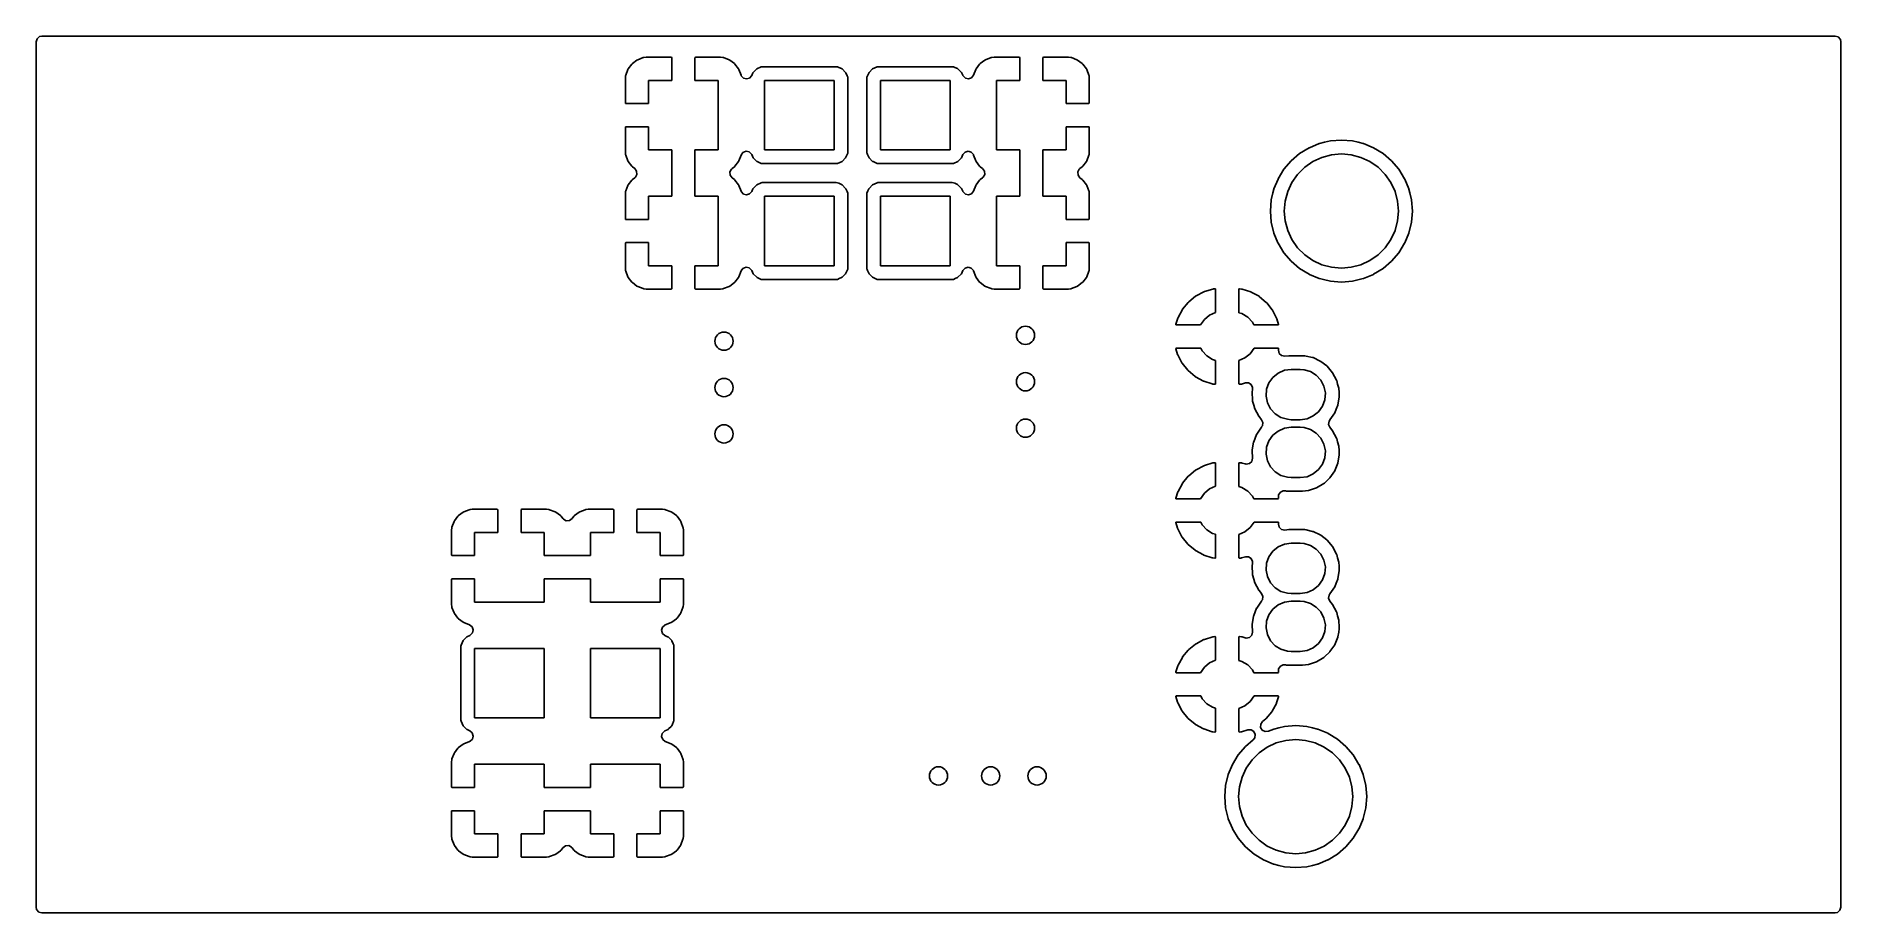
# Model space of a CAD drawing. Extents: x 0.02 to 1.58, y 0.02 to 0.78.
import ezdxf

# ---------------------------------------------------------------- set-up
doc = ezdxf.new("R2010")
doc.units = 0
doc.header["$MEASUREMENT"] = 0
doc.layers.add('BLACK', color=7, linetype='CONTINUOUS')

msp = doc.modelspace()

# ---------------------------------------------------------------- linework, layer by layer
at = {"layer": 'BLACK', "linetype": 'CONTINUOUS'}
for p, q in [((0.0218, 0.7732), (0.0226, 0.7759)), ((0.0218, 0.0268), (0.0218, 0.7732)), ((0.0226, 0.7759), (0.0247, 0.7777)), ((0.0247, 0.7777), (0.0268, 0.7782)), ((0.0268, 0.7782), (1.5732, 0.7782)), ((1.5732, 0.7782), (1.5759, 0.7774)), ((1.5759, 0.7774), (1.5777, 0.7753)), ((1.5777, 0.7753), (1.5782, 0.7732)), ((1.5782, 0.7732), (1.5782, 0.0268)), ((0.5322, 0.7494), (0.5304, 0.7446)), ((0.5325, 0.75), (0.5322, 0.7494)), ((0.5355, 0.754), (0.5325, 0.75)), ((0.536, 0.7545), (0.5355, 0.754)), ((0.54, 0.7575), (0.536, 0.7545)), ((0.5406, 0.7578), (0.54, 0.7575)), ((0.5454, 0.7596), (0.5406, 0.7578)), ((0.546, 0.7598), (0.5454, 0.7596)), ((0.548, 0.76), (0.546, 0.7598)), ((0.5482, 0.76), (0.548, 0.76)), ((0.5695, 0.76), (0.5482, 0.76)), ((0.5698, 0.7599), (0.5695, 0.76)), ((0.57, 0.7593), (0.5698, 0.7599)), ((0.5698, 0.7599), (0.5698, 0.7599)), ((0.57, 0.74), (0.57, 0.7593)), ((0.5901, 0.7598), (0.59, 0.7595)), ((0.59, 0.7595), (0.59, 0.74)), ((0.5907, 0.76), (0.5901, 0.7598)), ((0.5901, 0.7598), (0.5901, 0.7598)), ((0.6118, 0.76), (0.5907, 0.76)), ((0.612, 0.76), (0.6118, 0.76)), ((0.614, 0.7598), (0.612, 0.76)), ((0.6146, 0.7596), (0.614, 0.7598)), ((0.6194, 0.7578), (0.6146, 0.7596)), ((0.62, 0.7575), (0.6194, 0.7578)), ((0.624, 0.7545), (0.62, 0.7575)), ((0.6245, 0.754), (0.624, 0.7545)), ((0.6275, 0.75), (0.6245, 0.754)), ((0.6278, 0.7494), (0.6275, 0.75)), ((0.6297, 0.7444), (0.6278, 0.7494)), ((0.6432, 0.7499), (0.6401, 0.7468)), ((0.6472, 0.7517), (0.6432, 0.7499)), ((0.6478, 0.7518), (0.6472, 0.7517)), ((0.6481, 0.7518), (0.6478, 0.7518)), ((0.6482, 0.7518), (0.6481, 0.7518)), ((0.6481, 0.7518), (0.6481, 0.7518)), ((0.7118, 0.7518), (0.6482, 0.7518)), ((0.7128, 0.7517), (0.7118, 0.7518)), ((0.714, 0.7512), (0.7128, 0.7517)), ((0.7164, 0.7501), (0.714, 0.7512)), ((0.7168, 0.7499), (0.7164, 0.7501)), ((0.7164, 0.7501), (0.7164, 0.7501)), ((0.7199, 0.7468), (0.7168, 0.7499)), ((0.7432, 0.7499), (0.7401, 0.7468)), ((0.7472, 0.7517), (0.7432, 0.7499)), ((0.7478, 0.7518), (0.7472, 0.7517)), ((0.7481, 0.7518), (0.7478, 0.7518)), ((0.7482, 0.7518), (0.7481, 0.7518)), ((0.7481, 0.7518), (0.7481, 0.7518)), ((0.8118, 0.7518), (0.7482, 0.7518)), ((0.8128, 0.7517), (0.8118, 0.7518)), ((0.814, 0.7512), (0.8128, 0.7517)), ((0.8164, 0.7501), (0.814, 0.7512)), ((0.8168, 0.7499), (0.8164, 0.7501)), ((0.8164, 0.7501), (0.8164, 0.7501)), ((0.8199, 0.7468), (0.8168, 0.7499)), ((0.8322, 0.7494), (0.8303, 0.7444)), ((0.8325, 0.75), (0.8322, 0.7494)), ((0.8355, 0.754), (0.8325, 0.75)), ((0.836, 0.7545), (0.8355, 0.754)), ((0.84, 0.7575), (0.836, 0.7545)), ((0.8406, 0.7578), (0.84, 0.7575)), ((0.8454, 0.7596), (0.8406, 0.7578)), ((0.846, 0.7598), (0.8454, 0.7596)), ((0.848, 0.76), (0.846, 0.7598)), ((0.8482, 0.76), (0.848, 0.76)), ((0.8695, 0.76), (0.8482, 0.76)), ((0.8698, 0.7599), (0.8695, 0.76)), ((0.87, 0.7593), (0.8698, 0.7599)), ((0.8698, 0.7599), (0.8698, 0.7599)), ((0.87, 0.74), (0.87, 0.7593)), ((0.8901, 0.7598), (0.89, 0.7595)), ((0.89, 0.7595), (0.89, 0.74)), ((0.8907, 0.76), (0.8901, 0.7598)), ((0.8901, 0.7598), (0.8901, 0.7598)), ((0.9118, 0.76), (0.8907, 0.76)), ((0.912, 0.76), (0.9118, 0.76)), ((0.914, 0.7598), (0.912, 0.76)), ((0.9146, 0.7596), (0.914, 0.7598)), ((0.9194, 0.7578), (0.9146, 0.7596)), ((0.92, 0.7575), (0.9194, 0.7578)), ((0.924, 0.7545), (0.92, 0.7575)), ((0.9245, 0.754), (0.924, 0.7545)), ((0.9275, 0.75), (0.9245, 0.754)), ((0.9278, 0.7494), (0.9275, 0.75)), ((0.9296, 0.7446), (0.9278, 0.7494)), ((0.5302, 0.744), (0.53, 0.742)), ((0.53, 0.742), (0.53, 0.7418)), ((0.53, 0.7418), (0.53, 0.7207)), ((0.5304, 0.7446), (0.5302, 0.744)), ((0.55, 0.72), (0.55, 0.74)), ((0.55, 0.74), (0.57, 0.74)), ((0.59, 0.74), (0.61, 0.74)), ((0.61, 0.74), (0.61, 0.68)), ((0.6299, 0.744), (0.6297, 0.7444)), ((0.6317, 0.7419), (0.6299, 0.744)), ((0.6344, 0.7412), (0.6317, 0.7419)), ((0.6371, 0.742), (0.6344, 0.7412)), ((0.6389, 0.7441), (0.6371, 0.742)), ((0.6399, 0.7464), (0.6389, 0.7441)), ((0.6401, 0.7468), (0.6399, 0.7464)), ((0.6399, 0.7464), (0.6399, 0.7464)), ((0.65, 0.68), (0.65, 0.74)), ((0.65, 0.74), (0.71, 0.74)), ((0.71, 0.74), (0.71, 0.68)), ((0.7201, 0.7464), (0.7199, 0.7468)), ((0.7212, 0.744), (0.7201, 0.7464)), ((0.7201, 0.7464), (0.7201, 0.7464)), ((0.7217, 0.7428), (0.7212, 0.744)), ((0.7218, 0.7418), (0.7217, 0.7428)), ((0.7218, 0.6782), (0.7218, 0.7418)), ((0.7383, 0.7428), (0.7382, 0.7418)), ((0.7382, 0.7418), (0.7382, 0.6782)), ((0.7401, 0.7468), (0.7383, 0.7428)), ((0.75, 0.68), (0.75, 0.74)), ((0.75, 0.74), (0.81, 0.74)), ((0.81, 0.74), (0.81, 0.68)), ((0.821, 0.7444), (0.8199, 0.7468)), ((0.8211, 0.7441), (0.821, 0.7444)), ((0.8213, 0.7438), (0.8211, 0.7441)), ((0.8233, 0.7418), (0.8213, 0.7438)), ((0.826, 0.7412), (0.8233, 0.7418)), ((0.8286, 0.7422), (0.826, 0.7412)), ((0.8303, 0.7444), (0.8286, 0.7422)), ((0.85, 0.68), (0.85, 0.74)), ((0.85, 0.74), (0.87, 0.74)), ((0.89, 0.74), (0.91, 0.74)), ((0.91, 0.74), (0.91, 0.72)), ((0.9298, 0.744), (0.9296, 0.7446)), ((0.93, 0.742), (0.9298, 0.744)), ((0.93, 0.7418), (0.93, 0.742)), ((0.93, 0.7205), (0.93, 0.7418)), ((0.53, 0.7207), (0.5302, 0.7201)), ((0.5302, 0.7201), (0.5305, 0.72)), ((0.5302, 0.7201), (0.5302, 0.7201)), ((0.5305, 0.72), (0.55, 0.72)), ((0.91, 0.72), (0.9293, 0.72)), ((0.9293, 0.72), (0.9299, 0.7202)), ((0.9299, 0.7202), (0.93, 0.7205)), ((0.9299, 0.7202), (0.9299, 0.7202)), ((0.5301, 0.6998), (0.53, 0.6995)), ((0.53, 0.6995), (0.53, 0.6782)), ((0.5307, 0.7), (0.5301, 0.6998)), ((0.5301, 0.6998), (0.5301, 0.6998)), ((0.55, 0.7), (0.5307, 0.7)), ((0.55, 0.68), (0.55, 0.7)), ((0.9295, 0.7), (0.91, 0.7)), ((0.91, 0.7), (0.91, 0.68)), ((0.9298, 0.6999), (0.9295, 0.7)), ((0.93, 0.6993), (0.9298, 0.6999)), ((0.9298, 0.6999), (0.9298, 0.6999)), ((0.93, 0.6782), (0.93, 0.6993)), ((1.1283, 0.6854), (1.1198, 0.6819)), ((1.1285, 0.6855), (1.1283, 0.6854)), ((1.1283, 0.6854), (1.1283, 0.6854)), ((1.1287, 0.6855), (1.1285, 0.6855)), ((1.133, 0.6866), (1.1287, 0.6855)), ((1.1287, 0.6855), (1.1287, 0.6855)), ((1.1379, 0.6877), (1.133, 0.6866)), ((1.1474, 0.6885), (1.1379, 0.6877)), ((1.157, 0.6877), (1.1474, 0.6885)), ((1.1619, 0.6866), (1.157, 0.6877)), ((1.1662, 0.6855), (1.1619, 0.6866)), ((1.1663, 0.6855), (1.1662, 0.6855)), ((1.1662, 0.6855), (1.1662, 0.6855)), ((1.1665, 0.6854), (1.1663, 0.6855)), ((1.175, 0.6819), (1.1665, 0.6854)), ((1.1665, 0.6854), (1.1665, 0.6854)), ((0.53, 0.6782), (0.53, 0.678)), ((0.53, 0.678), (0.5302, 0.676)), ((0.5302, 0.676), (0.5304, 0.6754)), ((0.5304, 0.6754), (0.5322, 0.6706)), ((0.5322, 0.6706), (0.5325, 0.67)), ((0.5325, 0.67), (0.5355, 0.666)), ((0.57, 0.68), (0.55, 0.68)), ((0.57, 0.64), (0.57, 0.68)), ((0.61, 0.68), (0.59, 0.68)), ((0.59, 0.68), (0.59, 0.64)), ((0.6245, 0.666), (0.6275, 0.67)), ((0.6275, 0.67), (0.6278, 0.6706)), ((0.6278, 0.6706), (0.6297, 0.6756)), ((0.6297, 0.6756), (0.6314, 0.6778)), ((0.6314, 0.6778), (0.634, 0.6788)), ((0.634, 0.6788), (0.6367, 0.6782)), ((0.6367, 0.6782), (0.6387, 0.6762)), ((0.6387, 0.6762), (0.6389, 0.6759)), ((0.6389, 0.6759), (0.6401, 0.6732)), ((0.6401, 0.6732), (0.6432, 0.6701)), ((0.6432, 0.6701), (0.6436, 0.6699)), ((0.6436, 0.6699), (0.6436, 0.6699)), ((0.6436, 0.6699), (0.646, 0.6688)), ((0.71, 0.68), (0.65, 0.68)), ((0.7128, 0.6683), (0.7168, 0.6701)), ((0.7168, 0.6701), (0.7199, 0.6732)), ((0.7199, 0.6732), (0.7217, 0.6772)), ((0.7217, 0.6772), (0.7218, 0.6782)), ((0.7382, 0.6782), (0.7383, 0.6772)), ((0.7383, 0.6772), (0.7384, 0.6769)), ((0.7384, 0.6769), (0.7384, 0.6769)), ((0.7384, 0.6769), (0.7388, 0.676)), ((0.7388, 0.676), (0.7401, 0.6732)), ((0.7401, 0.6732), (0.7432, 0.6701)), ((0.7432, 0.6701), (0.7436, 0.6699)), ((0.7436, 0.6699), (0.7436, 0.6699)), ((0.7436, 0.6699), (0.746, 0.6688)), ((0.81, 0.68), (0.75, 0.68)), ((0.8128, 0.6683), (0.8168, 0.6701)), ((0.8168, 0.6701), (0.8199, 0.6732)), ((0.8199, 0.6732), (0.8211, 0.6759)), ((0.8211, 0.6759), (0.8229, 0.678)), ((0.8229, 0.678), (0.8256, 0.6788)), ((0.8256, 0.6788), (0.8283, 0.6781)), ((0.8283, 0.6781), (0.8301, 0.676)), ((0.8301, 0.676), (0.8303, 0.6756)), ((0.8303, 0.6756), (0.8322, 0.6706)), ((0.8322, 0.6706), (0.8325, 0.67)), ((0.8325, 0.67), (0.8355, 0.666)), ((0.87, 0.68), (0.85, 0.68)), ((0.87, 0.64), (0.87, 0.68)), ((0.91, 0.68), (0.89, 0.68)), ((0.89, 0.68), (0.89, 0.64)), ((0.9245, 0.666), (0.9275, 0.67)), ((0.9275, 0.67), (0.9278, 0.6706)), ((0.9278, 0.6706), (0.9296, 0.6754)), ((0.9296, 0.6754), (0.9298, 0.676)), ((0.9298, 0.676), (0.93, 0.678)), ((0.93, 0.678), (0.93, 0.6782)), ((1.1041, 0.6706), (1.0979, 0.6633)), ((1.1114, 0.6768), (1.1041, 0.6706)), ((1.1196, 0.6818), (1.1114, 0.6768)), ((1.1158, 0.665), (1.1228, 0.6699)), ((1.1198, 0.6819), (1.1196, 0.6818)), ((1.1198, 0.6819), (1.1198, 0.6819)), ((1.1228, 0.6699), (1.1306, 0.6735)), ((1.1306, 0.6735), (1.1389, 0.6757)), ((1.1389, 0.6757), (1.1474, 0.6765)), ((1.1474, 0.6765), (1.156, 0.6757)), ((1.156, 0.6757), (1.1643, 0.6735)), ((1.1643, 0.6735), (1.172, 0.6699)), ((1.172, 0.6699), (1.1791, 0.665)), ((1.1752, 0.6818), (1.175, 0.6819)), ((1.175, 0.6819), (1.175, 0.6819)), ((1.1834, 0.6768), (1.1752, 0.6818)), ((1.1907, 0.6706), (1.1834, 0.6768)), ((1.197, 0.6633), (1.1907, 0.6706)), ((0.5355, 0.654), (0.5325, 0.65)), ((0.5355, 0.666), (0.536, 0.6655)), ((0.536, 0.6545), (0.5355, 0.654)), ((0.536, 0.6655), (0.538, 0.664)), ((0.538, 0.656), (0.536, 0.6545)), ((0.538, 0.664), (0.5397, 0.6617)), ((0.5386, 0.6565), (0.538, 0.656)), ((0.5399, 0.6589), (0.5386, 0.6565)), ((0.5397, 0.6617), (0.5399, 0.6589)), ((0.6201, 0.6611), (0.6214, 0.6635)), ((0.6203, 0.6583), (0.6201, 0.6611)), ((0.622, 0.656), (0.6203, 0.6583)), ((0.6214, 0.6635), (0.622, 0.664)), ((0.622, 0.664), (0.624, 0.6655)), ((0.624, 0.6545), (0.622, 0.656)), ((0.624, 0.6655), (0.6245, 0.666)), ((0.6245, 0.654), (0.624, 0.6545)), ((0.6275, 0.65), (0.6245, 0.654)), ((0.646, 0.6688), (0.6472, 0.6683)), ((0.6472, 0.6683), (0.6482, 0.6682)), ((0.6482, 0.6682), (0.7118, 0.6682)), ((0.7118, 0.6682), (0.7119, 0.6682)), ((0.7119, 0.6682), (0.7119, 0.6682)), ((0.7119, 0.6682), (0.7122, 0.6682)), ((0.7122, 0.6682), (0.7128, 0.6683)), ((0.746, 0.6688), (0.7472, 0.6683)), ((0.7472, 0.6683), (0.7482, 0.6682)), ((0.7482, 0.6682), (0.8118, 0.6682)), ((0.8118, 0.6682), (0.8119, 0.6682)), ((0.8119, 0.6682), (0.8119, 0.6682)), ((0.8119, 0.6682), (0.8122, 0.6682)), ((0.8122, 0.6682), (0.8128, 0.6683)), ((0.8355, 0.654), (0.8325, 0.65)), ((0.8355, 0.666), (0.836, 0.6655)), ((0.836, 0.6545), (0.8355, 0.654)), ((0.836, 0.6655), (0.838, 0.664)), ((0.838, 0.656), (0.836, 0.6545)), ((0.838, 0.664), (0.8397, 0.6617)), ((0.8386, 0.6565), (0.838, 0.656)), ((0.8399, 0.6589), (0.8386, 0.6565)), ((0.8397, 0.6617), (0.8399, 0.6589)), ((0.9201, 0.6611), (0.9214, 0.6635)), ((0.9203, 0.6583), (0.9201, 0.6611)), ((0.922, 0.656), (0.9203, 0.6583)), ((0.9214, 0.6635), (0.922, 0.664)), ((0.922, 0.664), (0.924, 0.6655)), ((0.924, 0.6545), (0.922, 0.656)), ((0.924, 0.6655), (0.9245, 0.666)), ((0.9245, 0.654), (0.924, 0.6545)), ((0.9275, 0.65), (0.9245, 0.654)), ((1.0928, 0.6549), (1.0893, 0.6464)), ((1.0929, 0.6551), (1.0928, 0.6549)), ((1.0928, 0.6549), (1.0928, 0.6549)), ((1.0979, 0.6633), (1.0929, 0.6551)), ((1.1048, 0.6519), (1.1097, 0.6589)), ((1.1097, 0.6589), (1.1158, 0.665)), ((1.1791, 0.665), (1.1851, 0.6589)), ((1.1851, 0.6589), (1.19, 0.6519)), ((1.202, 0.6551), (1.197, 0.6633)), ((1.2021, 0.6549), (1.202, 0.6551)), ((1.2056, 0.6464), (1.2021, 0.6549)), ((1.2021, 0.6549), (1.2021, 0.6549)), ((0.5302, 0.644), (0.53, 0.642)), ((0.53, 0.642), (0.53, 0.6418)), ((0.53, 0.6418), (0.53, 0.6207)), ((0.5304, 0.6446), (0.5302, 0.644)), ((0.5322, 0.6494), (0.5304, 0.6446)), ((0.5325, 0.65), (0.5322, 0.6494)), ((0.55, 0.62), (0.55, 0.64)), ((0.55, 0.64), (0.57, 0.64)), ((0.59, 0.64), (0.61, 0.64)), ((0.61, 0.64), (0.61, 0.58)), ((0.6278, 0.6494), (0.6275, 0.65)), ((0.6297, 0.6444), (0.6278, 0.6494)), ((0.6299, 0.644), (0.6297, 0.6444)), ((0.6317, 0.6419), (0.6299, 0.644)), ((0.6344, 0.6412), (0.6317, 0.6419)), ((0.6371, 0.642), (0.6344, 0.6412)), ((0.6389, 0.6441), (0.6371, 0.642)), ((0.6399, 0.6464), (0.6389, 0.6441)), ((0.6401, 0.6468), (0.6399, 0.6464)), ((0.6399, 0.6464), (0.6399, 0.6464)), ((0.6432, 0.6499), (0.6401, 0.6468)), ((0.6472, 0.6517), (0.6432, 0.6499)), ((0.6478, 0.6518), (0.6472, 0.6517)), ((0.6481, 0.6518), (0.6478, 0.6518)), ((0.6482, 0.6518), (0.6481, 0.6518)), ((0.6481, 0.6518), (0.6481, 0.6518)), ((0.7118, 0.6518), (0.6482, 0.6518)), ((0.65, 0.58), (0.65, 0.64)), ((0.65, 0.64), (0.71, 0.64)), ((0.71, 0.64), (0.71, 0.58)), ((0.7128, 0.6517), (0.7118, 0.6518)), ((0.714, 0.6512), (0.7128, 0.6517)), ((0.7164, 0.6501), (0.714, 0.6512)), ((0.7168, 0.6499), (0.7164, 0.6501)), ((0.7164, 0.6501), (0.7164, 0.6501)), ((0.7199, 0.6468), (0.7168, 0.6499)), ((0.7201, 0.6464), (0.7199, 0.6468)), ((0.7212, 0.644), (0.7201, 0.6464)), ((0.7201, 0.6464), (0.7201, 0.6464)), ((0.7217, 0.6428), (0.7212, 0.644)), ((0.7218, 0.6418), (0.7217, 0.6428)), ((0.7218, 0.5782), (0.7218, 0.6418)), ((0.7383, 0.6428), (0.7382, 0.6418)), ((0.7382, 0.6418), (0.7382, 0.5782)), ((0.7391, 0.6446), (0.7383, 0.6428)), ((0.7399, 0.6464), (0.7391, 0.6446)), ((0.7401, 0.6468), (0.7399, 0.6464)), ((0.7399, 0.6464), (0.7399, 0.6464)), ((0.7432, 0.6499), (0.7401, 0.6468)), ((0.7472, 0.6517), (0.7432, 0.6499)), ((0.7478, 0.6518), (0.7472, 0.6517)), ((0.7481, 0.6518), (0.7478, 0.6518)), ((0.7482, 0.6518), (0.7481, 0.6518)), ((0.7481, 0.6518), (0.7481, 0.6518)), ((0.8118, 0.6518), (0.7482, 0.6518)), ((0.75, 0.58), (0.75, 0.64)), ((0.75, 0.64), (0.81, 0.64)), ((0.81, 0.64), (0.81, 0.58)), ((0.8128, 0.6517), (0.8118, 0.6518)), ((0.814, 0.6512), (0.8128, 0.6517)), ((0.8164, 0.6501), (0.814, 0.6512)), ((0.8168, 0.6499), (0.8164, 0.6501)), ((0.8164, 0.6501), (0.8164, 0.6501)), ((0.8199, 0.6468), (0.8168, 0.6499)), ((0.821, 0.6444), (0.8199, 0.6468)), ((0.8211, 0.6441), (0.821, 0.6444)), ((0.8213, 0.6438), (0.8211, 0.6441)), ((0.8233, 0.6418), (0.8213, 0.6438)), ((0.826, 0.6412), (0.8233, 0.6418)), ((0.8286, 0.6422), (0.826, 0.6412)), ((0.8303, 0.6444), (0.8286, 0.6422)), ((0.8322, 0.6494), (0.8303, 0.6444)), ((0.8325, 0.65), (0.8322, 0.6494)), ((0.85, 0.58), (0.85, 0.64)), ((0.85, 0.64), (0.87, 0.64)), ((0.89, 0.64), (0.91, 0.64)), ((0.91, 0.64), (0.91, 0.62)), ((0.9278, 0.6494), (0.9275, 0.65)), ((0.9296, 0.6446), (0.9278, 0.6494)), ((0.9298, 0.644), (0.9296, 0.6446)), ((0.93, 0.642), (0.9298, 0.644)), ((0.93, 0.6418), (0.93, 0.642)), ((0.93, 0.6205), (0.93, 0.6418)), ((1.0884, 0.6431), (1.087, 0.6368)), ((1.0891, 0.646), (1.0884, 0.6431)), ((1.0892, 0.6462), (1.0891, 0.646)), ((1.0891, 0.646), (1.0891, 0.646)), ((1.0893, 0.6464), (1.0892, 0.6462)), ((1.0893, 0.6464), (1.0893, 0.6464)), ((1.099, 0.6358), (1.1012, 0.6441)), ((1.1012, 0.6441), (1.1048, 0.6519)), ((1.19, 0.6519), (1.1937, 0.6441)), ((1.1937, 0.6441), (1.1959, 0.6358)), ((1.2057, 0.6462), (1.2056, 0.6464)), ((1.2056, 0.6464), (1.2056, 0.6464)), ((1.2057, 0.646), (1.2057, 0.6462)), ((1.2064, 0.6431), (1.2057, 0.646)), ((1.2057, 0.646), (1.2057, 0.646)), ((1.2079, 0.6368), (1.2064, 0.6431)), ((1.087, 0.6368), (1.0862, 0.6273)), ((1.0862, 0.6273), (1.087, 0.6177)), ((1.0982, 0.6273), (1.099, 0.6358)), ((1.099, 0.6187), (1.0982, 0.6273)), ((1.1959, 0.6358), (1.1966, 0.6273)), ((1.1966, 0.6273), (1.1959, 0.6187)), ((1.2087, 0.6273), (1.2079, 0.6368)), ((1.2079, 0.6177), (1.2087, 0.6273)), ((0.53, 0.6207), (0.5302, 0.6201)), ((0.5302, 0.6201), (0.5305, 0.62)), ((0.5302, 0.6201), (0.5302, 0.6201)), ((0.5305, 0.62), (0.55, 0.62)), ((0.91, 0.62), (0.9293, 0.62)), ((0.9293, 0.62), (0.9299, 0.6202)), ((0.9299, 0.6202), (0.93, 0.6205)), ((0.9299, 0.6202), (0.9299, 0.6202)), ((1.087, 0.6177), (1.0892, 0.6083)), ((1.0892, 0.6083), (1.0893, 0.6082)), ((1.0893, 0.6082), (1.0893, 0.6082)), ((1.0893, 0.6082), (1.0927, 0.5999)), ((1.1012, 0.6104), (1.099, 0.6187)), ((1.1048, 0.6027), (1.1012, 0.6104)), ((1.1937, 0.6104), (1.19, 0.6027)), ((1.1959, 0.6187), (1.1937, 0.6104)), ((1.2022, 0.5999), (1.2056, 0.6082)), ((1.2056, 0.6082), (1.2057, 0.6083)), ((1.2056, 0.6082), (1.2056, 0.6082)), ((1.2057, 0.6083), (1.2079, 0.6177)), ((0.5301, 0.5998), (0.53, 0.5995)), ((0.53, 0.5995), (0.53, 0.5782)), ((0.5307, 0.6), (0.5301, 0.5998)), ((0.5301, 0.5998), (0.5301, 0.5998)), ((0.55, 0.6), (0.5307, 0.6)), ((0.55, 0.58), (0.55, 0.6)), ((0.9295, 0.6), (0.91, 0.6)), ((0.91, 0.6), (0.91, 0.58)), ((0.9298, 0.5999), (0.9295, 0.6)), ((0.93, 0.5993), (0.9298, 0.5999)), ((0.9298, 0.5999), (0.9298, 0.5999)), ((0.93, 0.5782), (0.93, 0.5993)), ((1.0927, 0.5999), (1.0929, 0.5995)), ((1.0929, 0.5995), (1.0979, 0.5913)), ((1.1097, 0.5956), (1.1048, 0.6027)), ((1.1158, 0.5896), (1.1097, 0.5956)), ((1.1851, 0.5956), (1.1791, 0.5896)), ((1.19, 0.6027), (1.1851, 0.5956)), ((1.197, 0.5913), (1.202, 0.5995)), ((1.202, 0.5995), (1.2022, 0.5999)), ((0.53, 0.5782), (0.53, 0.578)), ((0.53, 0.578), (0.5302, 0.576)), ((0.5302, 0.576), (0.5304, 0.5754)), ((0.57, 0.58), (0.55, 0.58)), ((0.57, 0.5605), (0.57, 0.58)), ((0.61, 0.58), (0.59, 0.58)), ((0.59, 0.58), (0.59, 0.5607)), ((0.6297, 0.5756), (0.6314, 0.5778)), ((0.6314, 0.5778), (0.634, 0.5788)), ((0.634, 0.5788), (0.6367, 0.5782)), ((0.6367, 0.5782), (0.6387, 0.5762)), ((0.6387, 0.5762), (0.6389, 0.5759)), ((0.6389, 0.5759), (0.6401, 0.5732)), ((0.71, 0.58), (0.65, 0.58)), ((0.7199, 0.5732), (0.7217, 0.5772)), ((0.7217, 0.5772), (0.7218, 0.5782)), ((0.7382, 0.5782), (0.7383, 0.5772)), ((0.7383, 0.5772), (0.7384, 0.5769)), ((0.7384, 0.5769), (0.7384, 0.5769)), ((0.7384, 0.5769), (0.7388, 0.576)), ((0.7388, 0.576), (0.7401, 0.5732)), ((0.81, 0.58), (0.75, 0.58)), ((0.8199, 0.5732), (0.8211, 0.5759)), ((0.8211, 0.5759), (0.8229, 0.578)), ((0.8229, 0.578), (0.8256, 0.5788)), ((0.8256, 0.5788), (0.8283, 0.5781)), ((0.8283, 0.5781), (0.8301, 0.576)), ((0.8301, 0.576), (0.8303, 0.5756)), ((0.87, 0.58), (0.85, 0.58)), ((0.87, 0.5605), (0.87, 0.58)), ((0.91, 0.58), (0.89, 0.58)), ((0.89, 0.58), (0.89, 0.5607)), ((0.9296, 0.5754), (0.9298, 0.576)), ((0.9298, 0.576), (0.93, 0.578)), ((0.93, 0.578), (0.93, 0.5782)), ((1.0979, 0.5913), (1.1041, 0.584)), ((1.1041, 0.584), (1.1114, 0.5777)), ((1.1114, 0.5777), (1.1196, 0.5727)), ((1.1228, 0.5846), (1.1158, 0.5896)), ((1.1306, 0.581), (1.1228, 0.5846)), ((1.1389, 0.5788), (1.1306, 0.581)), ((1.1474, 0.5781), (1.1389, 0.5788)), ((1.156, 0.5788), (1.1474, 0.5781)), ((1.1643, 0.581), (1.156, 0.5788)), ((1.172, 0.5846), (1.1643, 0.581)), ((1.1791, 0.5896), (1.172, 0.5846)), ((1.1752, 0.5727), (1.1834, 0.5777)), ((1.1834, 0.5777), (1.1907, 0.584)), ((1.1907, 0.584), (1.197, 0.5913)), ((0.5304, 0.5754), (0.5322, 0.5706)), ((0.5322, 0.5706), (0.5325, 0.57)), ((0.5325, 0.57), (0.5355, 0.566)), ((0.5355, 0.566), (0.536, 0.5655)), ((0.536, 0.5655), (0.54, 0.5625)), ((0.54, 0.5625), (0.5406, 0.5622)), ((0.5406, 0.5622), (0.5454, 0.5604)), ((0.5454, 0.5604), (0.546, 0.5602)), ((0.5699, 0.5602), (0.57, 0.5605)), ((0.59, 0.5607), (0.5902, 0.5601)), ((0.614, 0.5602), (0.6146, 0.5604)), ((0.6146, 0.5604), (0.6194, 0.5622)), ((0.6194, 0.5622), (0.62, 0.5625)), ((0.62, 0.5625), (0.624, 0.5655)), ((0.624, 0.5655), (0.6245, 0.566)), ((0.6245, 0.566), (0.6275, 0.57)), ((0.6275, 0.57), (0.6278, 0.5706)), ((0.6278, 0.5706), (0.6297, 0.5756)), ((0.6401, 0.5732), (0.6432, 0.5701)), ((0.6432, 0.5701), (0.6436, 0.5699)), ((0.6436, 0.5699), (0.6436, 0.5699)), ((0.6436, 0.5699), (0.6454, 0.5691)), ((0.6454, 0.5691), (0.6472, 0.5683)), ((0.6472, 0.5683), (0.6482, 0.5682)), ((0.6482, 0.5682), (0.7118, 0.5682)), ((0.7118, 0.5682), (0.7119, 0.5682)), ((0.7119, 0.5682), (0.7119, 0.5682)), ((0.7119, 0.5682), (0.7122, 0.5682)), ((0.7122, 0.5682), (0.7128, 0.5683)), ((0.7128, 0.5683), (0.7144, 0.569)), ((0.7144, 0.569), (0.7164, 0.5699)), ((0.7164, 0.5699), (0.7168, 0.5701)), ((0.7168, 0.5701), (0.7199, 0.5732)), ((0.7401, 0.5732), (0.7432, 0.5701)), ((0.7432, 0.5701), (0.7436, 0.5699)), ((0.7436, 0.5699), (0.7436, 0.5699)), ((0.7436, 0.5699), (0.7454, 0.5691)), ((0.7454, 0.5691), (0.7472, 0.5683)), ((0.7472, 0.5683), (0.7482, 0.5682)), ((0.7482, 0.5682), (0.8118, 0.5682)), ((0.8118, 0.5682), (0.8119, 0.5682)), ((0.8119, 0.5682), (0.8119, 0.5682)), ((0.8119, 0.5682), (0.8122, 0.5682)), ((0.8122, 0.5682), (0.8128, 0.5683)), ((0.8128, 0.5683), (0.8144, 0.569)), ((0.8144, 0.569), (0.8164, 0.5699)), ((0.8164, 0.5699), (0.8168, 0.5701)), ((0.8168, 0.5701), (0.8199, 0.5732)), ((0.8303, 0.5756), (0.8322, 0.5706)), ((0.8322, 0.5706), (0.8325, 0.57)), ((0.8325, 0.57), (0.8355, 0.566)), ((0.8355, 0.566), (0.836, 0.5655)), ((0.836, 0.5655), (0.84, 0.5625)), ((0.84, 0.5625), (0.8406, 0.5622)), ((0.8406, 0.5622), (0.8454, 0.5604)), ((0.8454, 0.5604), (0.846, 0.5602)), ((0.8699, 0.5602), (0.87, 0.5605)), ((0.89, 0.5607), (0.8902, 0.5601)), ((0.914, 0.5602), (0.9146, 0.5604)), ((0.9146, 0.5604), (0.9194, 0.5622)), ((0.9194, 0.5622), (0.92, 0.5625)), ((0.92, 0.5625), (0.924, 0.5655)), ((0.924, 0.5655), (0.9245, 0.566)), ((0.9245, 0.566), (0.9275, 0.57)), ((0.9275, 0.57), (0.9278, 0.5706)), ((0.9278, 0.5706), (0.9296, 0.5754)), ((1.1196, 0.5727), (1.1198, 0.5726)), ((1.1198, 0.5726), (1.1198, 0.5726)), ((1.1198, 0.5726), (1.1283, 0.5691)), ((1.1283, 0.5691), (1.1283, 0.5691)), ((1.1283, 0.5691), (1.1285, 0.569)), ((1.1285, 0.569), (1.1287, 0.569)), ((1.1287, 0.569), (1.1287, 0.569)), ((1.1287, 0.569), (1.132, 0.5682)), ((1.132, 0.5682), (1.1379, 0.5668)), ((1.1379, 0.5668), (1.1474, 0.566)), ((1.1474, 0.566), (1.157, 0.5668)), ((1.157, 0.5668), (1.1628, 0.5682)), ((1.1628, 0.5682), (1.1662, 0.569)), ((1.1662, 0.569), (1.1662, 0.569)), ((1.1662, 0.569), (1.1663, 0.569)), ((1.1663, 0.569), (1.1665, 0.5691)), ((1.1665, 0.5691), (1.175, 0.5726)), ((1.1665, 0.5691), (1.1665, 0.5691)), ((1.175, 0.5726), (1.1752, 0.5727)), ((1.175, 0.5726), (1.175, 0.5726)), ((0.546, 0.5602), (0.548, 0.56)), ((0.548, 0.56), (0.5482, 0.56)), ((0.5482, 0.56), (0.5693, 0.56)), ((0.5693, 0.56), (0.5699, 0.5602)), ((0.5699, 0.5602), (0.5699, 0.5602)), ((0.5902, 0.5601), (0.5905, 0.56)), ((0.5902, 0.5601), (0.5902, 0.5601)), ((0.5905, 0.56), (0.6118, 0.56)), ((0.6118, 0.56), (0.612, 0.56)), ((0.612, 0.56), (0.614, 0.5602)), ((0.846, 0.5602), (0.848, 0.56)), ((0.848, 0.56), (0.8482, 0.56)), ((0.8482, 0.56), (0.8693, 0.56)), ((0.8693, 0.56), (0.8699, 0.5602)), ((0.8699, 0.5602), (0.8699, 0.5602)), ((0.8902, 0.5601), (0.8905, 0.56)), ((0.8902, 0.5601), (0.8902, 0.5601)), ((0.8905, 0.56), (0.9118, 0.56)), ((0.9118, 0.56), (0.912, 0.56)), ((0.912, 0.56), (0.914, 0.5602)), ((1.0154, 0.5485), (1.0105, 0.5426)), ((1.0158, 0.5489), (1.0154, 0.5485)), ((1.0217, 0.5537), (1.0158, 0.5489)), ((1.0221, 0.554), (1.0217, 0.5537)), ((1.0289, 0.5576), (1.0221, 0.554)), ((1.0293, 0.5578), (1.0289, 0.5576)), ((1.0367, 0.56), (1.0293, 0.5578)), ((1.0372, 0.5601), (1.0367, 0.56)), ((1.0384, 0.5602), (1.0372, 0.5601)), ((1.0388, 0.5601), (1.0384, 0.5602)), ((1.039, 0.5595), (1.0388, 0.5601)), ((1.039, 0.5398), (1.039, 0.5595)), ((1.0591, 0.5601), (1.059, 0.5596)), ((1.059, 0.5596), (1.059, 0.5396)), ((1.0597, 0.5602), (1.0591, 0.5601)), ((1.0614, 0.56), (1.0597, 0.5602)), ((1.0619, 0.5599), (1.0614, 0.56)), ((1.0692, 0.5575), (1.0619, 0.5599)), ((1.0696, 0.5574), (1.0692, 0.5575)), ((1.0764, 0.5537), (1.0696, 0.5574)), ((1.0768, 0.5534), (1.0764, 0.5537)), ((1.0827, 0.5484), (1.0768, 0.5534)), ((1.083, 0.5481), (1.0827, 0.5484)), ((1.0878, 0.5421), (1.083, 0.5481)), ((1.0064, 0.535), (1.0048, 0.5297)), ((1.0048, 0.5297), (1.0048, 0.5291)), ((1.0066, 0.5354), (1.0064, 0.535)), ((1.0103, 0.5422), (1.0066, 0.5354)), ((1.0105, 0.5426), (1.0103, 0.5422)), ((1.0259, 0.529), (1.0293, 0.5338)), ((1.0293, 0.5338), (1.0338, 0.5375)), ((1.0338, 0.5375), (1.039, 0.5398)), ((1.059, 0.5396), (1.0617, 0.5388)), ((1.0617, 0.5388), (1.0667, 0.5357)), ((1.0667, 0.5357), (1.0707, 0.5314)), ((1.0707, 0.5314), (1.0719, 0.529)), ((1.0881, 0.5417), (1.0878, 0.5421)), ((1.0916, 0.5349), (1.0881, 0.5417)), ((1.0918, 0.5344), (1.0916, 0.5349)), ((1.0933, 0.5295), (1.0918, 0.5344)), ((1.0932, 0.5292), (1.0933, 0.5295)), ((1.0048, 0.5291), (1.005, 0.529)), ((1.005, 0.529), (1.0259, 0.529)), ((1.0259, 0.529), (1.0259, 0.529)), ((1.0719, 0.529), (1.0927, 0.529)), ((1.0927, 0.529), (1.0932, 0.5292)), ((1.0048, 0.5088), (1.0047, 0.5085)), ((1.0047, 0.5085), (1.0062, 0.5036)), ((1.0053, 0.509), (1.0048, 0.5088)), ((1.0261, 0.509), (1.0053, 0.509)), ((1.0062, 0.5036), (1.0064, 0.5031)), ((1.0064, 0.5031), (1.0099, 0.4963)), ((1.0273, 0.5066), (1.0261, 0.509)), ((1.0313, 0.5023), (1.0273, 0.5066)), ((1.0363, 0.4992), (1.0313, 0.5023)), ((1.039, 0.4984), (1.0363, 0.4992)), ((1.039, 0.4784), (1.039, 0.4984)), ((1.0641, 0.5005), (1.059, 0.4982)), ((1.059, 0.4982), (1.059, 0.4785)), ((1.0687, 0.5042), (1.0641, 0.5005)), ((1.0721, 0.509), (1.0687, 0.5042)), ((1.0721, 0.509), (1.0721, 0.509)), ((1.093, 0.509), (1.0721, 0.509)), ((1.0932, 0.5089), (1.093, 0.509)), ((1.0931, 0.5072), (1.0932, 0.5082)), ((1.0938, 0.5045), (1.0931, 0.5072)), ((1.0932, 0.5082), (1.0932, 0.5089)), ((1.0958, 0.5026), (1.0938, 0.5045)), ((1.0986, 0.5021), (1.0958, 0.5026)), ((1.1022, 0.5025), (1.0986, 0.5021)), ((1.1023, 0.5025), (1.1022, 0.5025)), ((1.1022, 0.5025), (1.1022, 0.5025)), ((1.1155, 0.5025), (1.1023, 0.5025)), ((1.1158, 0.5025), (1.1155, 0.5025)), ((1.1171, 0.5022), (1.1158, 0.5025)), ((1.1226, 0.5009), (1.1171, 0.5022)), ((1.1228, 0.5009), (1.1226, 0.5009)), ((1.1226, 0.5009), (1.1226, 0.5009)), ((1.1231, 0.5008), (1.1228, 0.5009)), ((1.1292, 0.4979), (1.1231, 0.5008)), ((1.1231, 0.5008), (1.1231, 0.5008)), ((1.0099, 0.4963), (1.0102, 0.4959)), ((1.0102, 0.4959), (1.015, 0.4899)), ((1.015, 0.4899), (1.0153, 0.4896)), ((1.0153, 0.4896), (1.0212, 0.4846)), ((1.0212, 0.4846), (1.0216, 0.4843)), ((1.0216, 0.4843), (1.0284, 0.4806)), ((1.0849, 0.479), (1.0883, 0.4838)), ((1.0883, 0.4838), (1.0929, 0.4875)), ((1.0929, 0.4875), (1.0983, 0.4899)), ((1.0983, 0.4899), (1.1041, 0.4907)), ((1.1041, 0.4907), (1.112, 0.4907)), ((1.112, 0.4907), (1.1152, 0.4904)), ((1.1152, 0.4904), (1.1208, 0.4888)), ((1.1208, 0.4888), (1.1258, 0.4857)), ((1.1258, 0.4857), (1.1298, 0.4814)), ((1.1294, 0.4978), (1.1292, 0.4979)), ((1.1292, 0.4979), (1.1292, 0.4979)), ((1.1297, 0.4976), (1.1294, 0.4978)), ((1.135, 0.4936), (1.1297, 0.4976)), ((1.1297, 0.4976), (1.1297, 0.4976)), ((1.1352, 0.4934), (1.135, 0.4936)), ((1.1399, 0.4878), (1.1352, 0.4934)), ((1.1433, 0.4814), (1.1399, 0.4878)), ((1.0284, 0.4806), (1.0288, 0.4805)), ((1.0288, 0.4805), (1.0361, 0.4781)), ((1.0361, 0.4781), (1.0366, 0.478)), ((1.0366, 0.478), (1.0383, 0.4778)), ((1.0383, 0.4778), (1.0389, 0.4779)), ((1.0389, 0.4779), (1.039, 0.4784)), ((1.059, 0.4785), (1.0592, 0.4779)), ((1.0592, 0.4779), (1.0596, 0.4778)), ((1.0596, 0.4778), (1.0608, 0.4779)), ((1.0608, 0.4779), (1.0613, 0.478)), ((1.0613, 0.478), (1.0646, 0.479)), ((1.0646, 0.479), (1.0674, 0.479)), ((1.0674, 0.479), (1.0697, 0.4775)), ((1.0697, 0.4775), (1.0709, 0.475)), ((1.0709, 0.4734), (1.0705, 0.4709)), ((1.0705, 0.4709), (1.0705, 0.4706)), ((1.0705, 0.4706), (1.0705, 0.4706)), ((1.0705, 0.4706), (1.0708, 0.4645)), ((1.0709, 0.475), (1.0709, 0.4734)), ((1.0825, 0.4676), (1.0829, 0.4735)), ((1.0837, 0.4619), (1.0825, 0.4676)), ((1.0829, 0.4735), (1.0849, 0.479)), ((1.1298, 0.4814), (1.1324, 0.4761)), ((1.1324, 0.4761), (1.1336, 0.4704)), ((1.1336, 0.4704), (1.1332, 0.4645)), ((1.1434, 0.4811), (1.1433, 0.4814)), ((1.1442, 0.478), (1.1434, 0.4811)), ((1.1452, 0.4744), (1.1442, 0.478)), ((1.1444, 0.4599), (1.1456, 0.4671)), ((1.1453, 0.4741), (1.1452, 0.4744)), ((1.1454, 0.4711), (1.1453, 0.4741)), ((1.1456, 0.4671), (1.1454, 0.4711)), ((1.0708, 0.4645), (1.0709, 0.4636)), ((1.0709, 0.4636), (1.0709, 0.4634)), ((1.0709, 0.4634), (1.0709, 0.4634)), ((1.0709, 0.4634), (1.0719, 0.4597)), ((1.0719, 0.4597), (1.0728, 0.4566)), ((1.0728, 0.4566), (1.0762, 0.4502)), ((1.0863, 0.4566), (1.0837, 0.4619)), ((1.0903, 0.4523), (1.0863, 0.4566)), ((1.0953, 0.4492), (1.0903, 0.4523)), ((1.1278, 0.4542), (1.1232, 0.4505)), ((1.1312, 0.459), (1.1278, 0.4542)), ((1.1332, 0.4645), (1.1312, 0.459)), ((1.1376, 0.4472), (1.1417, 0.4532)), ((1.1417, 0.4532), (1.143, 0.4564)), ((1.143, 0.4564), (1.1443, 0.4597)), ((1.1443, 0.4597), (1.1444, 0.4599)), ((1.1443, 0.4597), (1.1443, 0.4597)), ((1.0785, 0.4408), (1.0744, 0.4348)), ((1.0762, 0.4502), (1.0764, 0.45)), ((1.0764, 0.45), (1.0786, 0.4473)), ((1.0786, 0.441), (1.0785, 0.4408)), ((1.0786, 0.4473), (1.0797, 0.4448)), ((1.0793, 0.442), (1.0786, 0.441)), ((1.0797, 0.4448), (1.0793, 0.442)), ((1.0883, 0.4338), (1.0929, 0.4375)), ((1.0929, 0.4375), (1.0983, 0.4399)), ((1.101, 0.4476), (1.0953, 0.4492)), ((1.0983, 0.4399), (1.1041, 0.4407)), ((1.1041, 0.4473), (1.101, 0.4476)), ((1.112, 0.4473), (1.1041, 0.4473)), ((1.1041, 0.4407), (1.112, 0.4407)), ((1.1178, 0.4481), (1.112, 0.4473)), ((1.112, 0.4407), (1.1152, 0.4404)), ((1.1152, 0.4404), (1.1208, 0.4388)), ((1.1232, 0.4505), (1.1178, 0.4481)), ((1.1208, 0.4388), (1.1258, 0.4357)), ((1.1364, 0.4432), (1.1368, 0.446)), ((1.1375, 0.4407), (1.1364, 0.4432)), ((1.1368, 0.446), (1.1375, 0.447)), ((1.1375, 0.447), (1.1376, 0.4472)), ((1.1399, 0.4378), (1.1375, 0.4407)), ((1.1433, 0.4314), (1.1399, 0.4378)), ((1.0717, 0.4281), (1.0705, 0.4209)), ((1.0705, 0.4209), (1.0705, 0.4206)), ((1.0705, 0.4206), (1.0705, 0.4206)), ((1.0705, 0.4206), (1.0709, 0.4141)), ((1.0718, 0.4283), (1.0717, 0.4281)), ((1.0743, 0.4346), (1.0718, 0.4283)), ((1.0718, 0.4283), (1.0718, 0.4283)), ((1.0744, 0.4348), (1.0743, 0.4346)), ((1.0743, 0.4346), (1.0743, 0.4346)), ((1.0825, 0.4176), (1.0829, 0.4235)), ((1.0829, 0.4235), (1.0849, 0.429)), ((1.0849, 0.429), (1.0883, 0.4338)), ((1.1258, 0.4357), (1.1298, 0.4314)), ((1.1298, 0.4314), (1.1324, 0.4261)), ((1.1324, 0.4261), (1.1336, 0.4204)), ((1.1336, 0.4204), (1.1332, 0.4145)), ((1.1434, 0.4311), (1.1433, 0.4314)), ((1.1442, 0.4281), (1.1434, 0.4311)), ((1.1452, 0.4244), (1.1442, 0.4281)), ((1.1453, 0.4241), (1.1452, 0.4244)), ((1.1454, 0.4211), (1.1453, 0.4241)), ((1.1456, 0.4171), (1.1454, 0.4211)), ((1.0289, 0.4076), (1.0221, 0.404)), ((1.0293, 0.4078), (1.0289, 0.4076)), ((1.0367, 0.41), (1.0293, 0.4078)), ((1.0372, 0.4101), (1.0367, 0.41)), ((1.0384, 0.4102), (1.0372, 0.4101)), ((1.0388, 0.4101), (1.0384, 0.4102)), ((1.039, 0.4095), (1.0388, 0.4101)), ((1.039, 0.3898), (1.039, 0.4095)), ((1.0591, 0.4101), (1.059, 0.4096)), ((1.059, 0.4096), (1.059, 0.3896)), ((1.0597, 0.4102), (1.0591, 0.4101)), ((1.0614, 0.41), (1.0597, 0.4102)), ((1.0619, 0.4099), (1.0614, 0.41)), ((1.0644, 0.4091), (1.0619, 0.4099)), ((1.0654, 0.4089), (1.0644, 0.4091)), ((1.0682, 0.4094), (1.0654, 0.4089)), ((1.0702, 0.4113), (1.0682, 0.4094)), ((1.0709, 0.4141), (1.0702, 0.4113)), ((1.0837, 0.4119), (1.0825, 0.4176)), ((1.0863, 0.4066), (1.0837, 0.4119)), ((1.0903, 0.4023), (1.0863, 0.4066)), ((1.1312, 0.409), (1.1278, 0.4042)), ((1.1332, 0.4145), (1.1312, 0.409)), ((1.1421, 0.404), (1.1443, 0.4097)), ((1.1443, 0.4097), (1.1444, 0.4099)), ((1.1443, 0.4097), (1.1443, 0.4097)), ((1.1444, 0.4099), (1.1456, 0.4171)), ((1.0103, 0.3922), (1.0066, 0.3854)), ((1.0105, 0.3926), (1.0103, 0.3922)), ((1.0154, 0.3985), (1.0105, 0.3926)), ((1.0158, 0.3989), (1.0154, 0.3985)), ((1.0217, 0.4037), (1.0158, 0.3989)), ((1.0221, 0.404), (1.0217, 0.4037)), ((1.0338, 0.3875), (1.039, 0.3898)), ((1.059, 0.3896), (1.0617, 0.3888)), ((1.0953, 0.3992), (1.0903, 0.4023)), ((1.101, 0.3976), (1.0953, 0.3992)), ((1.1041, 0.3973), (1.101, 0.3976)), ((1.112, 0.3973), (1.1041, 0.3973)), ((1.1178, 0.3981), (1.112, 0.3973)), ((1.1232, 0.4005), (1.1178, 0.3981)), ((1.1278, 0.4042), (1.1232, 0.4005)), ((1.1261, 0.3884), (1.1324, 0.3922)), ((1.1324, 0.3922), (1.1328, 0.3926)), ((1.1328, 0.3926), (1.1375, 0.397)), ((1.1375, 0.397), (1.1376, 0.3972)), ((1.1375, 0.397), (1.1375, 0.397)), ((1.1376, 0.3972), (1.1417, 0.4032)), ((1.1417, 0.4032), (1.1421, 0.404)), ((1.0064, 0.385), (1.0048, 0.3797)), ((1.0048, 0.3797), (1.0048, 0.3791)), ((1.0048, 0.3791), (1.005, 0.379)), ((1.005, 0.379), (1.0259, 0.379)), ((1.0066, 0.3854), (1.0064, 0.385)), ((1.0259, 0.379), (1.0293, 0.3838)), ((1.0259, 0.379), (1.0259, 0.379)), ((1.0293, 0.3838), (1.0338, 0.3875)), ((1.0617, 0.3888), (1.0667, 0.3857)), ((1.0667, 0.3857), (1.0707, 0.3814)), ((1.0707, 0.3814), (1.0719, 0.379)), ((1.0719, 0.379), (1.0927, 0.379)), ((1.0927, 0.379), (1.0932, 0.3792)), ((1.0932, 0.3792), (1.0933, 0.3795)), ((1.0933, 0.3824), (1.0948, 0.3847)), ((1.0933, 0.3796), (1.0933, 0.3824)), ((1.0933, 0.3795), (1.0933, 0.3796)), ((1.0948, 0.3847), (1.0973, 0.3859)), ((1.0973, 0.3859), (1.0991, 0.3858)), ((1.0991, 0.3858), (1.1002, 0.3856)), ((1.1002, 0.3856), (1.1002, 0.3856)), ((1.1002, 0.3856), (1.1004, 0.3855)), ((1.1004, 0.3855), (1.1006, 0.3855)), ((1.1006, 0.3855), (1.1138, 0.3855)), ((1.1138, 0.3855), (1.1192, 0.3861)), ((1.1192, 0.3861), (1.1261, 0.3884)), ((0.3822, 0.3594), (0.3804, 0.3546)), ((0.3825, 0.36), (0.3822, 0.3594)), ((0.3855, 0.364), (0.3825, 0.36)), ((0.386, 0.3645), (0.3855, 0.364)), ((0.39, 0.3675), (0.386, 0.3645)), ((0.3906, 0.3678), (0.39, 0.3675)), ((0.3954, 0.3696), (0.3906, 0.3678)), ((0.396, 0.3698), (0.3954, 0.3696)), ((0.398, 0.37), (0.396, 0.3698)), ((0.3982, 0.37), (0.398, 0.37)), ((0.4195, 0.37), (0.3982, 0.37)), ((0.4198, 0.3699), (0.4195, 0.37)), ((0.42, 0.3693), (0.4198, 0.3699)), ((0.4198, 0.3699), (0.4198, 0.3699)), ((0.42, 0.35), (0.42, 0.3693)), ((0.4401, 0.3698), (0.44, 0.3695)), ((0.44, 0.3695), (0.44, 0.35)), ((0.4407, 0.37), (0.4401, 0.3698)), ((0.4401, 0.3698), (0.4401, 0.3698)), ((0.4618, 0.37), (0.4407, 0.37)), ((0.462, 0.37), (0.4618, 0.37)), ((0.464, 0.3698), (0.462, 0.37)), ((0.4646, 0.3696), (0.464, 0.3698)), ((0.4694, 0.3678), (0.4646, 0.3696)), ((0.47, 0.3675), (0.4694, 0.3678)), ((0.474, 0.3645), (0.47, 0.3675)), ((0.4745, 0.364), (0.474, 0.3645)), ((0.476, 0.362), (0.4745, 0.364)), ((0.4765, 0.3614), (0.476, 0.362)), ((0.4789, 0.3601), (0.4765, 0.3614)), ((0.4817, 0.3603), (0.4789, 0.3601)), ((0.484, 0.362), (0.4817, 0.3603)), ((0.4855, 0.364), (0.484, 0.362)), ((0.486, 0.3645), (0.4855, 0.364)), ((0.49, 0.3675), (0.486, 0.3645)), ((0.4906, 0.3678), (0.49, 0.3675)), ((0.4954, 0.3696), (0.4906, 0.3678)), ((0.496, 0.3698), (0.4954, 0.3696)), ((0.498, 0.37), (0.496, 0.3698)), ((0.4982, 0.37), (0.498, 0.37)), ((0.5195, 0.37), (0.4982, 0.37)), ((0.5198, 0.3699), (0.5195, 0.37)), ((0.52, 0.3693), (0.5198, 0.3699)), ((0.5198, 0.3699), (0.5198, 0.3699)), ((0.52, 0.35), (0.52, 0.3693)), ((0.5401, 0.3698), (0.54, 0.3695)), ((0.54, 0.3695), (0.54, 0.35)), ((0.5407, 0.37), (0.5401, 0.3698)), ((0.5401, 0.3698), (0.5401, 0.3698)), ((0.5618, 0.37), (0.5407, 0.37)), ((0.562, 0.37), (0.5618, 0.37)), ((0.564, 0.3698), (0.562, 0.37)), ((0.5646, 0.3696), (0.564, 0.3698)), ((0.5694, 0.3678), (0.5646, 0.3696)), ((0.57, 0.3675), (0.5694, 0.3678)), ((0.574, 0.3645), (0.57, 0.3675)), ((0.5745, 0.364), (0.574, 0.3645)), ((0.5775, 0.36), (0.5745, 0.364)), ((0.5778, 0.3594), (0.5775, 0.36)), ((0.5782, 0.3585), (0.5778, 0.3594)), ((0.5796, 0.3546), (0.5782, 0.3585)), ((1.0048, 0.3588), (1.0047, 0.3585)), ((1.0047, 0.3585), (1.0062, 0.3536)), ((1.0053, 0.359), (1.0048, 0.3588)), ((1.0261, 0.359), (1.0053, 0.359)), ((1.0273, 0.3566), (1.0261, 0.359)), ((1.0721, 0.359), (1.0687, 0.3542)), ((1.0721, 0.359), (1.0721, 0.359)), ((1.093, 0.359), (1.0721, 0.359)), ((1.0932, 0.3589), (1.093, 0.359)), ((1.0931, 0.3572), (1.0932, 0.3582)), ((1.0932, 0.3582), (1.0932, 0.3589)), ((0.3802, 0.354), (0.38, 0.352)), ((0.38, 0.352), (0.38, 0.3518)), ((0.38, 0.3518), (0.38, 0.3307)), ((0.3804, 0.3546), (0.3802, 0.354)), ((0.4, 0.33), (0.4, 0.35)), ((0.4, 0.35), (0.42, 0.35)), ((0.44, 0.35), (0.46, 0.35)), ((0.46, 0.35), (0.46, 0.33)), ((0.5, 0.33), (0.5, 0.35)), ((0.5, 0.35), (0.52, 0.35)), ((0.54, 0.35), (0.56, 0.35)), ((0.56, 0.35), (0.56, 0.33)), ((0.5798, 0.354), (0.5796, 0.3546)), ((0.58, 0.352), (0.5798, 0.354)), ((0.58, 0.3518), (0.58, 0.352)), ((0.58, 0.3305), (0.58, 0.3518)), ((1.0062, 0.3536), (1.0064, 0.3531)), ((1.0064, 0.3531), (1.0099, 0.3463)), ((1.0099, 0.3463), (1.0102, 0.3459)), ((1.0102, 0.3459), (1.015, 0.3399)), ((1.0313, 0.3523), (1.0273, 0.3566)), ((1.0363, 0.3492), (1.0313, 0.3523)), ((1.039, 0.3484), (1.0363, 0.3492)), ((1.039, 0.3284), (1.039, 0.3484)), ((1.0641, 0.3505), (1.059, 0.3482)), ((1.059, 0.3482), (1.059, 0.3285)), ((1.0687, 0.3542), (1.0641, 0.3505)), ((1.0938, 0.3545), (1.0931, 0.3572)), ((1.0958, 0.3526), (1.0938, 0.3545)), ((1.0986, 0.3521), (1.0958, 0.3526)), ((1.1022, 0.3525), (1.0986, 0.3521)), ((1.1023, 0.3525), (1.1022, 0.3525)), ((1.1022, 0.3525), (1.1022, 0.3525)), ((1.1155, 0.3525), (1.1023, 0.3525)), ((1.1158, 0.3525), (1.1155, 0.3525)), ((1.1171, 0.3522), (1.1158, 0.3525)), ((1.1226, 0.3509), (1.1171, 0.3522)), ((1.1228, 0.3509), (1.1226, 0.3509)), ((1.1226, 0.3509), (1.1226, 0.3509)), ((1.1231, 0.3508), (1.1228, 0.3509)), ((1.1292, 0.3479), (1.1231, 0.3508)), ((1.1231, 0.3508), (1.1231, 0.3508)), ((1.1294, 0.3478), (1.1292, 0.3479)), ((1.1292, 0.3479), (1.1292, 0.3479)), ((1.1297, 0.3476), (1.1294, 0.3478)), ((1.135, 0.3436), (1.1297, 0.3476)), ((1.1297, 0.3476), (1.1297, 0.3476)), ((1.1352, 0.3434), (1.135, 0.3436)), ((1.1399, 0.3378), (1.1352, 0.3434)), ((0.38, 0.3307), (0.3802, 0.3301)), ((0.3802, 0.3301), (0.3805, 0.33)), ((0.3802, 0.3301), (0.3802, 0.3301)), ((0.3805, 0.33), (0.4, 0.33)), ((0.46, 0.33), (0.5, 0.33)), ((0.56, 0.33), (0.5793, 0.33)), ((0.5793, 0.33), (0.5799, 0.3302)), ((0.5799, 0.3302), (0.58, 0.3305)), ((0.5799, 0.3302), (0.5799, 0.3302)), ((1.015, 0.3399), (1.0153, 0.3396)), ((1.0153, 0.3396), (1.0212, 0.3346)), ((1.0212, 0.3346), (1.0216, 0.3343)), ((1.0216, 0.3343), (1.0284, 0.3306)), ((1.0284, 0.3306), (1.0288, 0.3305)), ((1.0288, 0.3305), (1.0361, 0.3281)), ((1.0361, 0.3281), (1.0366, 0.328)), ((1.0366, 0.328), (1.0383, 0.3278)), ((1.0383, 0.3278), (1.0389, 0.3279)), ((1.0389, 0.3279), (1.039, 0.3284)), ((1.059, 0.3285), (1.0592, 0.3279)), ((1.0592, 0.3279), (1.0596, 0.3278)), ((1.0596, 0.3278), (1.0608, 0.3279)), ((1.0608, 0.3279), (1.0613, 0.328)), ((1.0613, 0.328), (1.0646, 0.329)), ((1.0646, 0.329), (1.0674, 0.329)), ((1.0674, 0.329), (1.0697, 0.3275)), ((1.0697, 0.3275), (1.0709, 0.325)), ((1.0829, 0.3235), (1.0849, 0.329)), ((1.0849, 0.329), (1.0883, 0.3338)), ((1.0883, 0.3338), (1.0929, 0.3375)), ((1.0929, 0.3375), (1.0983, 0.3399)), ((1.0983, 0.3399), (1.1041, 0.3407)), ((1.1041, 0.3407), (1.112, 0.3407)), ((1.112, 0.3407), (1.1152, 0.3404)), ((1.1152, 0.3404), (1.1208, 0.3388)), ((1.1208, 0.3388), (1.1258, 0.3357)), ((1.1258, 0.3357), (1.1298, 0.3314)), ((1.1298, 0.3314), (1.1324, 0.3261)), ((1.1433, 0.3314), (1.1399, 0.3378)), ((1.1434, 0.3311), (1.1433, 0.3314)), ((1.1442, 0.328), (1.1434, 0.3311)), ((1.1452, 0.3244), (1.1442, 0.328)), ((1.0709, 0.3234), (1.0705, 0.3209)), ((1.0705, 0.3209), (1.0705, 0.3206)), ((1.0705, 0.3206), (1.0705, 0.3206)), ((1.0705, 0.3206), (1.0708, 0.3145)), ((1.0708, 0.3145), (1.0709, 0.3136)), ((1.0709, 0.325), (1.0709, 0.3234)), ((1.0709, 0.3136), (1.0709, 0.3134)), ((1.0709, 0.3134), (1.0709, 0.3134)), ((1.0709, 0.3134), (1.0719, 0.3097)), ((1.0825, 0.3176), (1.0829, 0.3235)), ((1.0837, 0.3119), (1.0825, 0.3176)), ((1.0863, 0.3066), (1.0837, 0.3119)), ((1.1332, 0.3145), (1.1312, 0.309)), ((1.1324, 0.3261), (1.1336, 0.3204)), ((1.1336, 0.3204), (1.1332, 0.3145)), ((1.1444, 0.3099), (1.1456, 0.3171)), ((1.1453, 0.3241), (1.1452, 0.3244)), ((1.1454, 0.3211), (1.1453, 0.3241)), ((1.1456, 0.3171), (1.1454, 0.3211)), ((0.3801, 0.3098), (0.38, 0.3095)), ((0.38, 0.3095), (0.38, 0.2882)), ((0.3807, 0.31), (0.3801, 0.3098)), ((0.3801, 0.3098), (0.3801, 0.3098)), ((0.4, 0.31), (0.3807, 0.31)), ((0.4, 0.29), (0.4, 0.31)), ((0.5, 0.31), (0.46, 0.31)), ((0.46, 0.31), (0.46, 0.29)), ((0.5, 0.29), (0.5, 0.31)), ((0.5795, 0.31), (0.56, 0.31)), ((0.56, 0.31), (0.56, 0.29)), ((0.5798, 0.3099), (0.5795, 0.31)), ((0.58, 0.3093), (0.5798, 0.3099)), ((0.5798, 0.3099), (0.5798, 0.3099)), ((0.58, 0.2882), (0.58, 0.3093)), ((1.0719, 0.3097), (1.0728, 0.3066)), ((1.0728, 0.3066), (1.0762, 0.3002)), ((1.0762, 0.3002), (1.0764, 0.3)), ((1.0764, 0.3), (1.0786, 0.2973)), ((1.0786, 0.2973), (1.0797, 0.2948)), ((1.0903, 0.3023), (1.0863, 0.3066)), ((1.0953, 0.2992), (1.0903, 0.3023)), ((1.101, 0.2976), (1.0953, 0.2992)), ((1.1041, 0.2973), (1.101, 0.2976)), ((1.112, 0.2973), (1.1041, 0.2973)), ((1.1178, 0.2981), (1.112, 0.2973)), ((1.1232, 0.3005), (1.1178, 0.2981)), ((1.1278, 0.3042), (1.1232, 0.3005)), ((1.1312, 0.309), (1.1278, 0.3042)), ((1.1364, 0.2932), (1.1368, 0.296)), ((1.1368, 0.296), (1.1375, 0.297)), ((1.1375, 0.297), (1.1376, 0.2972)), ((1.1376, 0.2972), (1.1417, 0.3032)), ((1.1417, 0.3032), (1.143, 0.3064)), ((1.143, 0.3064), (1.1443, 0.3097)), ((1.1443, 0.3097), (1.1444, 0.3099)), ((1.1443, 0.3097), (1.1443, 0.3097)), ((0.38, 0.2882), (0.38, 0.288)), ((0.38, 0.288), (0.3802, 0.286)), ((0.3802, 0.286), (0.3804, 0.2854)), ((0.3804, 0.2854), (0.3822, 0.2806)), ((0.3822, 0.2806), (0.3825, 0.28)), ((0.46, 0.29), (0.4, 0.29)), ((0.56, 0.29), (0.5, 0.29)), ((0.5775, 0.28), (0.5778, 0.2806)), ((0.5778, 0.2806), (0.5796, 0.2854)), ((0.5796, 0.2854), (0.5798, 0.286)), ((0.5798, 0.286), (0.58, 0.288)), ((0.58, 0.288), (0.58, 0.2882)), ((1.0743, 0.2846), (1.0718, 0.2783)), ((1.0744, 0.2848), (1.0743, 0.2846)), ((1.0743, 0.2846), (1.0743, 0.2846)), ((1.0785, 0.2908), (1.0744, 0.2848)), ((1.0786, 0.291), (1.0785, 0.2908)), ((1.0793, 0.292), (1.0786, 0.291)), ((1.0797, 0.2948), (1.0793, 0.292)), ((1.0849, 0.279), (1.0883, 0.2838)), ((1.0883, 0.2838), (1.0929, 0.2875)), ((1.0929, 0.2875), (1.0983, 0.2899)), ((1.0983, 0.2899), (1.1041, 0.2907)), ((1.1041, 0.2907), (1.112, 0.2907)), ((1.112, 0.2907), (1.1152, 0.2904)), ((1.1152, 0.2904), (1.1208, 0.2888)), ((1.1208, 0.2888), (1.1258, 0.2857)), ((1.1258, 0.2857), (1.1298, 0.2814)), ((1.1298, 0.2814), (1.1324, 0.2761)), ((1.1375, 0.2907), (1.1364, 0.2932)), ((1.1399, 0.2878), (1.1375, 0.2907)), ((1.1433, 0.2814), (1.1399, 0.2878)), ((1.1434, 0.2811), (1.1433, 0.2814)), ((1.1442, 0.2781), (1.1434, 0.2811)), ((0.3825, 0.28), (0.3855, 0.276)), ((0.3855, 0.276), (0.386, 0.2755)), ((0.386, 0.2755), (0.39, 0.2725)), ((0.39, 0.2725), (0.3906, 0.2722)), ((0.3906, 0.2722), (0.3956, 0.2703)), ((0.3956, 0.2703), (0.3978, 0.2686)), ((0.3978, 0.2686), (0.3988, 0.266)), ((0.3988, 0.266), (0.3982, 0.2633)), ((0.5612, 0.2656), (0.5619, 0.2683)), ((0.562, 0.2629), (0.5612, 0.2656)), ((0.5619, 0.2683), (0.564, 0.2701)), ((0.564, 0.2701), (0.5644, 0.2703)), ((0.5644, 0.2703), (0.5694, 0.2722)), ((0.5694, 0.2722), (0.57, 0.2725)), ((0.57, 0.2725), (0.574, 0.2755)), ((0.574, 0.2755), (0.5745, 0.276)), ((0.5745, 0.276), (0.5775, 0.28)), ((1.0707, 0.2722), (1.0705, 0.2709)), ((1.0705, 0.2709), (1.0705, 0.2706)), ((1.0705, 0.2706), (1.0705, 0.2706)), ((1.0705, 0.2706), (1.0709, 0.2641)), ((1.0716, 0.2778), (1.0707, 0.2722)), ((1.0717, 0.2781), (1.0716, 0.2778)), ((1.0718, 0.2783), (1.0717, 0.2781)), ((1.0718, 0.2783), (1.0718, 0.2783)), ((1.0825, 0.2676), (1.0829, 0.2735)), ((1.0837, 0.2619), (1.0825, 0.2676)), ((1.0829, 0.2735), (1.0849, 0.279)), ((1.1324, 0.2761), (1.1336, 0.2704)), ((1.1336, 0.2704), (1.1332, 0.2645)), ((1.1452, 0.2744), (1.1442, 0.2781)), ((1.1451, 0.2641), (1.1456, 0.2669)), ((1.1453, 0.2741), (1.1452, 0.2744)), ((1.1456, 0.2683), (1.1453, 0.2741)), ((1.1456, 0.2671), (1.1456, 0.2683)), ((1.1456, 0.2669), (1.1456, 0.2671)), ((1.1456, 0.2669), (1.1456, 0.2669)), ((0.3883, 0.2528), (0.3882, 0.2518)), ((0.3882, 0.2518), (0.3882, 0.1882)), ((0.3901, 0.2568), (0.3883, 0.2528)), ((0.3921, 0.2589), (0.3901, 0.2568)), ((0.3929, 0.2596), (0.3921, 0.2589)), ((0.3932, 0.2599), (0.3929, 0.2596)), ((0.3929, 0.2596), (0.3929, 0.2596)), ((0.3959, 0.2611), (0.3932, 0.2599)), ((0.3962, 0.2613), (0.3959, 0.2611)), ((0.3982, 0.2633), (0.3962, 0.2613)), ((0.4, 0.19), (0.4, 0.25)), ((0.4, 0.25), (0.46, 0.25)), ((0.46, 0.25), (0.46, 0.19)), ((0.5, 0.19), (0.5, 0.25)), ((0.5, 0.25), (0.56, 0.25)), ((0.56, 0.25), (0.56, 0.19)), ((0.5641, 0.2611), (0.562, 0.2629)), ((0.5664, 0.2601), (0.5641, 0.2611)), ((0.5668, 0.2599), (0.5664, 0.2601)), ((0.5664, 0.2601), (0.5664, 0.2601)), ((0.5699, 0.2568), (0.5668, 0.2599)), ((0.5701, 0.2564), (0.5699, 0.2568)), ((0.5712, 0.254), (0.5701, 0.2564)), ((0.5717, 0.2528), (0.5712, 0.254)), ((0.5718, 0.2518), (0.5717, 0.2528)), ((0.5718, 0.1882), (0.5718, 0.2518)), ((1.0217, 0.2537), (1.0158, 0.2489)), ((1.0221, 0.254), (1.0217, 0.2537)), ((1.0289, 0.2576), (1.0221, 0.254)), ((1.0293, 0.2578), (1.0289, 0.2576)), ((1.0367, 0.26), (1.0293, 0.2578)), ((1.0372, 0.2601), (1.0367, 0.26)), ((1.0384, 0.2602), (1.0372, 0.2601)), ((1.0388, 0.2601), (1.0384, 0.2602)), ((1.039, 0.2595), (1.0388, 0.2601)), ((1.039, 0.2398), (1.039, 0.2595)), ((1.0591, 0.2601), (1.059, 0.2596)), ((1.059, 0.2596), (1.059, 0.2396)), ((1.0597, 0.2602), (1.0591, 0.2601)), ((1.0614, 0.26), (1.0597, 0.2602)), ((1.0619, 0.2599), (1.0614, 0.26)), ((1.0644, 0.2591), (1.0619, 0.2599)), ((1.0654, 0.2589), (1.0644, 0.2591)), ((1.0682, 0.2594), (1.0654, 0.2589)), ((1.0702, 0.2613), (1.0682, 0.2594)), ((1.0709, 0.2641), (1.0702, 0.2613)), ((1.0863, 0.2566), (1.0837, 0.2619)), ((1.0903, 0.2523), (1.0863, 0.2566)), ((1.0953, 0.2492), (1.0903, 0.2523)), ((1.101, 0.2476), (1.0953, 0.2492)), ((1.1232, 0.2505), (1.1178, 0.2481)), ((1.1278, 0.2542), (1.1232, 0.2505)), ((1.1312, 0.259), (1.1278, 0.2542)), ((1.1332, 0.2645), (1.1312, 0.259)), ((1.1376, 0.2472), (1.1417, 0.2532)), ((1.1417, 0.2532), (1.1421, 0.254)), ((1.1421, 0.254), (1.1443, 0.2597)), ((1.1443, 0.2597), (1.1444, 0.2599)), ((1.1443, 0.2597), (1.1443, 0.2597)), ((1.1444, 0.2599), (1.1451, 0.2641)), ((1.0064, 0.235), (1.0048, 0.2297)), ((1.0066, 0.2354), (1.0064, 0.235)), ((1.0103, 0.2422), (1.0066, 0.2354)), ((1.0105, 0.2426), (1.0103, 0.2422)), ((1.0154, 0.2485), (1.0105, 0.2426)), ((1.0158, 0.2489), (1.0154, 0.2485)), ((1.0259, 0.229), (1.0293, 0.2338)), ((1.0293, 0.2338), (1.0338, 0.2375)), ((1.0338, 0.2375), (1.039, 0.2398)), ((1.059, 0.2396), (1.0617, 0.2388)), ((1.0617, 0.2388), (1.0667, 0.2357)), ((1.0667, 0.2357), (1.0707, 0.2314)), ((1.0933, 0.2324), (1.0948, 0.2347)), ((1.0948, 0.2347), (1.0973, 0.2359)), ((1.0973, 0.2359), (1.0991, 0.2358)), ((1.0991, 0.2358), (1.1002, 0.2356)), ((1.1002, 0.2356), (1.1002, 0.2356)), ((1.1002, 0.2356), (1.1004, 0.2355)), ((1.1004, 0.2355), (1.1006, 0.2355)), ((1.1006, 0.2355), (1.1138, 0.2355)), ((1.1041, 0.2473), (1.101, 0.2476)), ((1.112, 0.2473), (1.1041, 0.2473)), ((1.1178, 0.2481), (1.112, 0.2473)), ((1.1138, 0.2355), (1.1192, 0.2361)), ((1.1192, 0.2361), (1.1261, 0.2384)), ((1.1261, 0.2384), (1.1324, 0.2422)), ((1.1324, 0.2422), (1.1328, 0.2426)), ((1.1328, 0.2426), (1.1375, 0.247)), ((1.1375, 0.247), (1.1376, 0.2472)), ((1.1375, 0.247), (1.1375, 0.247)), ((1.0048, 0.2297), (1.0048, 0.2291)), ((1.0048, 0.2291), (1.005, 0.229)), ((1.005, 0.229), (1.0259, 0.229)), ((1.0259, 0.229), (1.0259, 0.229)), ((1.0707, 0.2314), (1.0719, 0.229)), ((1.0719, 0.229), (1.0927, 0.229)), ((1.0927, 0.229), (1.0932, 0.2292)), ((1.0932, 0.2292), (1.0933, 0.2295)), ((1.0933, 0.2296), (1.0933, 0.2324)), ((1.0933, 0.2295), (1.0933, 0.2296)), ((1.0048, 0.2088), (1.0047, 0.2085)), ((1.0047, 0.2085), (1.0062, 0.2036)), ((1.0053, 0.209), (1.0048, 0.2088)), ((1.0261, 0.209), (1.0053, 0.209)), ((1.0062, 0.2036), (1.0064, 0.2031)), ((1.0064, 0.2031), (1.0099, 0.1963)), ((1.0273, 0.2066), (1.0261, 0.209)), ((1.0313, 0.2023), (1.0273, 0.2066)), ((1.0687, 0.2042), (1.0641, 0.2005)), ((1.0721, 0.209), (1.0687, 0.2042)), ((1.093, 0.209), (1.0721, 0.209)), ((1.0721, 0.209), (1.0721, 0.209)), ((1.0877, 0.1958), (1.0914, 0.2026)), ((1.0914, 0.2026), (1.0916, 0.203)), ((1.0916, 0.203), (1.0932, 0.2083)), ((1.0932, 0.2089), (1.093, 0.209)), ((1.0932, 0.2083), (1.0932, 0.2089)), ((0.3882, 0.1882), (0.3883, 0.1872)), ((0.3883, 0.1872), (0.3901, 0.1832)), ((0.46, 0.19), (0.4, 0.19)), ((0.56, 0.19), (0.5, 0.19)), ((0.5706, 0.1846), (0.5716, 0.1869)), ((0.5716, 0.1869), (0.5717, 0.1872)), ((0.5717, 0.1872), (0.5718, 0.1882)), ((1.0099, 0.1963), (1.0102, 0.1959)), ((1.0102, 0.1959), (1.015, 0.1899)), ((1.015, 0.1899), (1.0153, 0.1896)), ((1.0153, 0.1896), (1.0212, 0.1846)), ((1.0363, 0.1992), (1.0313, 0.2023)), ((1.039, 0.1984), (1.0363, 0.1992)), ((1.039, 0.1784), (1.039, 0.1984)), ((1.0641, 0.2005), (1.059, 0.1982)), ((1.059, 0.1982), (1.059, 0.1785)), ((1.0779, 0.1846), (1.0795, 0.1869)), ((1.0795, 0.1869), (1.0822, 0.1891)), ((1.0822, 0.1891), (1.0826, 0.1895)), ((1.0826, 0.1895), (1.0875, 0.1954)), ((1.0875, 0.1954), (1.0877, 0.1958)), ((0.3901, 0.1832), (0.3904, 0.1829)), ((0.3904, 0.1829), (0.3904, 0.1829)), ((0.3904, 0.1829), (0.3914, 0.1818)), ((0.3914, 0.1818), (0.3932, 0.1801)), ((0.3932, 0.1801), (0.3936, 0.1799)), ((0.3936, 0.1799), (0.3936, 0.1799)), ((0.3936, 0.1799), (0.3959, 0.1789)), ((0.3959, 0.1789), (0.398, 0.1771)), ((0.3981, 0.1717), (0.396, 0.1699)), ((0.398, 0.1771), (0.3988, 0.1744)), ((0.3988, 0.1744), (0.3981, 0.1717)), ((0.5612, 0.174), (0.5618, 0.1767)), ((0.5622, 0.1714), (0.5612, 0.174)), ((0.5618, 0.1767), (0.5638, 0.1787)), ((0.5644, 0.1697), (0.5622, 0.1714)), ((0.5638, 0.1787), (0.5641, 0.1789)), ((0.5641, 0.1789), (0.5668, 0.1801)), ((0.5668, 0.1801), (0.5672, 0.1805)), ((0.5672, 0.1805), (0.5694, 0.1826)), ((0.5694, 0.1826), (0.5699, 0.1832)), ((0.5699, 0.1832), (0.5706, 0.1846)), ((1.0212, 0.1846), (1.0216, 0.1843)), ((1.0216, 0.1843), (1.0284, 0.1806)), ((1.0284, 0.1806), (1.0288, 0.1805)), ((1.0288, 0.1805), (1.0361, 0.1781)), ((1.0361, 0.1781), (1.0366, 0.178)), ((1.0366, 0.178), (1.0383, 0.1778)), ((1.0383, 0.1778), (1.0389, 0.1779)), ((1.0389, 0.1779), (1.039, 0.1784)), ((1.059, 0.1785), (1.0592, 0.1779)), ((1.0592, 0.1779), (1.0596, 0.1778)), ((1.0596, 0.1778), (1.0608, 0.1779)), ((1.0608, 0.1779), (1.0613, 0.178)), ((1.0613, 0.178), (1.0668, 0.1797)), ((1.0668, 0.1797), (1.0696, 0.1797)), ((1.0696, 0.1797), (1.0719, 0.1782)), ((1.0727, 0.1729), (1.0714, 0.1711)), ((1.0719, 0.1782), (1.0731, 0.1757)), ((1.0731, 0.1757), (1.0727, 0.1729)), ((1.0778, 0.1818), (1.0779, 0.1846)), ((1.0792, 0.1794), (1.0778, 0.1818)), ((1.0817, 0.1782), (1.0792, 0.1794)), ((1.0845, 0.1785), (1.0817, 0.1782)), ((1.0891, 0.1804), (1.0845, 0.1785)), ((1.0893, 0.1804), (1.0891, 0.1804)), ((1.0936, 0.1815), (1.0893, 0.1804)), ((1.0893, 0.1804), (1.0893, 0.1804)), ((1.0985, 0.1826), (1.0936, 0.1815)), ((1.1081, 0.1834), (1.0985, 0.1826)), ((1.0995, 0.1706), (1.1081, 0.1714)), ((1.1176, 0.1826), (1.1081, 0.1834)), ((1.1081, 0.1714), (1.1166, 0.1706)), ((1.1225, 0.1815), (1.1176, 0.1826)), ((1.1268, 0.1804), (1.1225, 0.1815)), ((1.127, 0.1804), (1.1268, 0.1804)), ((1.1268, 0.1804), (1.1268, 0.1804)), ((1.1272, 0.1803), (1.127, 0.1804)), ((1.1357, 0.1768), (1.1272, 0.1803)), ((1.1272, 0.1803), (1.1272, 0.1803)), ((1.1359, 0.1767), (1.1357, 0.1768)), ((1.1357, 0.1768), (1.1357, 0.1768)), ((1.1441, 0.1717), (1.1359, 0.1767)), ((1.1514, 0.1654), (1.1441, 0.1717)), ((0.3822, 0.1594), (0.3804, 0.1546)), ((0.3825, 0.16), (0.3822, 0.1594)), ((0.3855, 0.164), (0.3825, 0.16)), ((0.386, 0.1645), (0.3855, 0.164)), ((0.39, 0.1675), (0.386, 0.1645)), ((0.3906, 0.1678), (0.39, 0.1675)), ((0.3956, 0.1697), (0.3906, 0.1678)), ((0.396, 0.1699), (0.3956, 0.1697)), ((0.5694, 0.1678), (0.5644, 0.1697)), ((0.57, 0.1675), (0.5694, 0.1678)), ((0.574, 0.1645), (0.57, 0.1675)), ((0.5745, 0.164), (0.574, 0.1645)), ((0.5775, 0.16), (0.5745, 0.164)), ((0.5778, 0.1594), (0.5775, 0.16)), ((0.5796, 0.1546), (0.5778, 0.1594)), ((1.0585, 0.1581), (1.0535, 0.1499)), ((1.0648, 0.1654), (1.0585, 0.1581)), ((1.0714, 0.1711), (1.0648, 0.1654)), ((1.0704, 0.1538), (1.0764, 0.1598)), ((1.0764, 0.1598), (1.0835, 0.1648)), ((1.0835, 0.1648), (1.0912, 0.1684)), ((1.0912, 0.1684), (1.0995, 0.1706)), ((1.1166, 0.1706), (1.1249, 0.1684)), ((1.1249, 0.1684), (1.1327, 0.1648)), ((1.1327, 0.1648), (1.1397, 0.1598)), ((1.1397, 0.1598), (1.1458, 0.1538)), ((1.1576, 0.1581), (1.1514, 0.1654)), ((1.1626, 0.1499), (1.1576, 0.1581)), ((0.3802, 0.154), (0.38, 0.152)), ((0.38, 0.152), (0.38, 0.1518)), ((0.38, 0.1518), (0.38, 0.1307)), ((0.3804, 0.1546), (0.3802, 0.154)), ((0.4, 0.13), (0.4, 0.15)), ((0.4, 0.15), (0.46, 0.15)), ((0.46, 0.15), (0.46, 0.13)), ((0.5, 0.13), (0.5, 0.15)), ((0.5, 0.15), (0.56, 0.15)), ((0.56, 0.15), (0.56, 0.13)), ((0.5798, 0.154), (0.5796, 0.1546)), ((0.58, 0.152), (0.5798, 0.154)), ((0.58, 0.1518), (0.58, 0.152)), ((0.58, 0.1305), (0.58, 0.1518)), ((1.0498, 0.1411), (1.0476, 0.1317)), ((1.0499, 0.1413), (1.0498, 0.1411)), ((1.0534, 0.1498), (1.0499, 0.1413)), ((1.0499, 0.1413), (1.0499, 0.1413)), ((1.0535, 0.1499), (1.0534, 0.1498)), ((1.0534, 0.1498), (1.0534, 0.1498)), ((1.0618, 0.139), (1.0654, 0.1468)), ((1.0654, 0.1468), (1.0704, 0.1538)), ((1.1458, 0.1538), (1.1507, 0.1468)), ((1.1507, 0.1468), (1.1543, 0.139)), ((1.1627, 0.1498), (1.1626, 0.1499)), ((1.1662, 0.1413), (1.1627, 0.1498)), ((1.1627, 0.1498), (1.1627, 0.1498)), ((1.1663, 0.1411), (1.1662, 0.1413)), ((1.1662, 0.1413), (1.1662, 0.1413)), ((1.1685, 0.1317), (1.1663, 0.1411)), ((0.38, 0.1307), (0.3802, 0.1301)), ((0.3802, 0.1301), (0.3805, 0.13)), ((0.3802, 0.1301), (0.3802, 0.1301)), ((0.3805, 0.13), (0.4, 0.13)), ((0.46, 0.13), (0.5, 0.13)), ((0.56, 0.13), (0.5793, 0.13)), ((0.5793, 0.13), (0.5799, 0.1302)), ((0.5799, 0.1302), (0.58, 0.1305)), ((0.5799, 0.1302), (0.5799, 0.1302)), ((1.0476, 0.1317), (1.0468, 0.1221)), ((1.0588, 0.1221), (1.0596, 0.1307)), ((1.0596, 0.1307), (1.0618, 0.139)), ((1.1543, 0.139), (1.1565, 0.1307)), ((1.1565, 0.1307), (1.1573, 0.1221)), ((1.1693, 0.1221), (1.1685, 0.1317)), ((0.3801, 0.1098), (0.38, 0.1095)), ((0.38, 0.1095), (0.38, 0.0882)), ((0.3807, 0.11), (0.3801, 0.1098)), ((0.3801, 0.1098), (0.3801, 0.1098)), ((0.4, 0.11), (0.3807, 0.11)), ((0.4, 0.09), (0.4, 0.11)), ((0.5, 0.11), (0.46, 0.11)), ((0.46, 0.11), (0.46, 0.09)), ((0.5, 0.09), (0.5, 0.11)), ((0.5795, 0.11), (0.56, 0.11)), ((0.56, 0.11), (0.56, 0.09)), ((0.5798, 0.1099), (0.5795, 0.11)), ((0.58, 0.1093), (0.5798, 0.1099)), ((0.5798, 0.1099), (0.5798, 0.1099)), ((0.58, 0.0882), (0.58, 0.1093)), ((1.0468, 0.1221), (1.0476, 0.1126)), ((1.0476, 0.1126), (1.0498, 0.1032)), ((1.0596, 0.1136), (1.0588, 0.1221)), ((1.0618, 0.1053), (1.0596, 0.1136)), ((1.1565, 0.1136), (1.1543, 0.1053)), ((1.1573, 0.1221), (1.1565, 0.1136)), ((1.1663, 0.1032), (1.1685, 0.1126)), ((1.1685, 0.1126), (1.1693, 0.1221)), ((1.0498, 0.1032), (1.0499, 0.103)), ((1.0499, 0.103), (1.0499, 0.103)), ((1.0499, 0.103), (1.0534, 0.0945)), ((1.0534, 0.0945), (1.0535, 0.0944)), ((1.0535, 0.0944), (1.0585, 0.0862)), ((1.0654, 0.0975), (1.0618, 0.1053)), ((1.0704, 0.0905), (1.0654, 0.0975)), ((1.1507, 0.0975), (1.1458, 0.0905)), ((1.1543, 0.1053), (1.1507, 0.0975)), ((1.1576, 0.0862), (1.1626, 0.0944)), ((1.1626, 0.0944), (1.1627, 0.0945)), ((1.1627, 0.0945), (1.1662, 0.103)), ((1.1662, 0.103), (1.1663, 0.1032)), ((1.1662, 0.103), (1.1662, 0.103)), ((0.38, 0.0882), (0.38, 0.088)), ((0.38, 0.088), (0.3802, 0.086)), ((0.3802, 0.086), (0.3804, 0.0854)), ((0.3804, 0.0854), (0.3822, 0.0806)), ((0.3822, 0.0806), (0.3825, 0.08)), ((0.3825, 0.08), (0.3855, 0.076)), ((0.42, 0.09), (0.4, 0.09)), ((0.42, 0.0705), (0.42, 0.09)), ((0.46, 0.09), (0.44, 0.09)), ((0.44, 0.09), (0.44, 0.0707)), ((0.4745, 0.076), (0.476, 0.078)), ((0.476, 0.078), (0.4783, 0.0797)), ((0.4783, 0.0797), (0.4811, 0.0799)), ((0.4811, 0.0799), (0.4835, 0.0786)), ((0.4835, 0.0786), (0.484, 0.078)), ((0.484, 0.078), (0.4855, 0.076)), ((0.52, 0.09), (0.5, 0.09)), ((0.52, 0.0705), (0.52, 0.09)), ((0.56, 0.09), (0.54, 0.09)), ((0.54, 0.09), (0.54, 0.0707)), ((0.5745, 0.076), (0.5775, 0.08)), ((0.5775, 0.08), (0.5778, 0.0806)), ((0.5778, 0.0806), (0.5796, 0.0854)), ((0.5796, 0.0854), (0.5798, 0.086)), ((0.5798, 0.086), (0.58, 0.088)), ((0.58, 0.088), (0.58, 0.0882)), ((1.0585, 0.0862), (1.0648, 0.0789)), ((1.0648, 0.0789), (1.0721, 0.0726)), ((1.0764, 0.0845), (1.0704, 0.0905)), ((1.0835, 0.0795), (1.0764, 0.0845)), ((1.0912, 0.0759), (1.0835, 0.0795)), ((1.1327, 0.0795), (1.1249, 0.0759)), ((1.1397, 0.0845), (1.1327, 0.0795)), ((1.1458, 0.0905), (1.1397, 0.0845)), ((1.1441, 0.0726), (1.1514, 0.0789)), ((1.1514, 0.0789), (1.1576, 0.0862)), ((0.3855, 0.076), (0.386, 0.0755)), ((0.386, 0.0755), (0.39, 0.0725)), ((0.39, 0.0725), (0.3906, 0.0722)), ((0.3906, 0.0722), (0.3954, 0.0704)), ((0.3954, 0.0704), (0.396, 0.0702)), ((0.396, 0.0702), (0.398, 0.07)), ((0.398, 0.07), (0.3982, 0.07)), ((0.3982, 0.07), (0.4193, 0.07)), ((0.4193, 0.07), (0.4199, 0.0702)), ((0.4199, 0.0702), (0.42, 0.0705)), ((0.4199, 0.0702), (0.4199, 0.0702)), ((0.44, 0.0707), (0.4402, 0.0701)), ((0.4402, 0.0701), (0.4405, 0.07)), ((0.4402, 0.0701), (0.4402, 0.0701)), ((0.4405, 0.07), (0.4618, 0.07)), ((0.4618, 0.07), (0.462, 0.07)), ((0.462, 0.07), (0.464, 0.0702)), ((0.464, 0.0702), (0.4646, 0.0704)), ((0.4646, 0.0704), (0.4694, 0.0722)), ((0.4694, 0.0722), (0.47, 0.0725)), ((0.47, 0.0725), (0.474, 0.0755)), ((0.474, 0.0755), (0.4745, 0.076)), ((0.4855, 0.076), (0.486, 0.0755)), ((0.486, 0.0755), (0.49, 0.0725)), ((0.49, 0.0725), (0.4906, 0.0722)), ((0.4906, 0.0722), (0.4954, 0.0704)), ((0.4954, 0.0704), (0.496, 0.0702)), ((0.496, 0.0702), (0.498, 0.07)), ((0.498, 0.07), (0.4982, 0.07)), ((0.4982, 0.07), (0.5193, 0.07)), ((0.5193, 0.07), (0.5199, 0.0702)), ((0.5199, 0.0702), (0.52, 0.0705)), ((0.5199, 0.0702), (0.5199, 0.0702)), ((0.54, 0.0707), (0.5402, 0.0701)), ((0.5402, 0.0701), (0.5405, 0.07)), ((0.5402, 0.0701), (0.5402, 0.0701)), ((0.5405, 0.07), (0.5618, 0.07)), ((0.5618, 0.07), (0.562, 0.07)), ((0.562, 0.07), (0.564, 0.0702)), ((0.564, 0.0702), (0.5646, 0.0704)), ((0.5646, 0.0704), (0.5694, 0.0722)), ((0.5694, 0.0722), (0.57, 0.0725)), ((0.57, 0.0725), (0.574, 0.0755)), ((0.574, 0.0755), (0.5745, 0.076)), ((1.0721, 0.0726), (1.0803, 0.0676)), ((1.0803, 0.0676), (1.0804, 0.0675)), ((1.0804, 0.0675), (1.0804, 0.0675)), ((1.0804, 0.0675), (1.089, 0.064)), ((1.089, 0.064), (1.089, 0.064)), ((1.089, 0.064), (1.0891, 0.0639)), ((1.0891, 0.0639), (1.0893, 0.0639)), ((1.0893, 0.0639), (1.0893, 0.0639)), ((1.0893, 0.0639), (1.0936, 0.0628)), ((1.0995, 0.0737), (1.0912, 0.0759)), ((1.0936, 0.0628), (1.0985, 0.0617)), ((1.1081, 0.0729), (1.0995, 0.0737)), ((1.1166, 0.0737), (1.1081, 0.0729)), ((1.1249, 0.0759), (1.1166, 0.0737)), ((1.1176, 0.0617), (1.1225, 0.0628)), ((1.1225, 0.0628), (1.1268, 0.0639)), ((1.1268, 0.0639), (1.1268, 0.0639)), ((1.1268, 0.0639), (1.127, 0.0639)), ((1.127, 0.0639), (1.1272, 0.064)), ((1.1272, 0.064), (1.1357, 0.0675)), ((1.1272, 0.064), (1.1272, 0.064)), ((1.1357, 0.0675), (1.1359, 0.0676)), ((1.1357, 0.0675), (1.1357, 0.0675)), ((1.1359, 0.0676), (1.1441, 0.0726)), ((1.0985, 0.0617), (1.1081, 0.0609)), ((1.1081, 0.0609), (1.1176, 0.0617)), ((0.0223, 0.0247), (0.0218, 0.0268)), ((0.0241, 0.0226), (0.0223, 0.0247)), ((0.0268, 0.0218), (0.0241, 0.0226)), ((1.5732, 0.0218), (0.0268, 0.0218)), ((1.5753, 0.0223), (1.5732, 0.0218)), ((1.5774, 0.0241), (1.5753, 0.0223)), ((1.5782, 0.0268), (1.5774, 0.0241))]:
    msp.add_line(p, q, dxfattribs=at)
at = {"layer": 'BLACK'}
for centre in [(0.615, 0.515), (0.875, 0.52), (0.615, 0.475), (0.875, 0.48), (0.615, 0.435), (0.875, 0.44), (0.8, 0.14), (0.845, 0.14), (0.885, 0.14)]:
    msp.add_circle(centre, 0.00787, dxfattribs=at)

doc.saveas('drawing.dxf')
